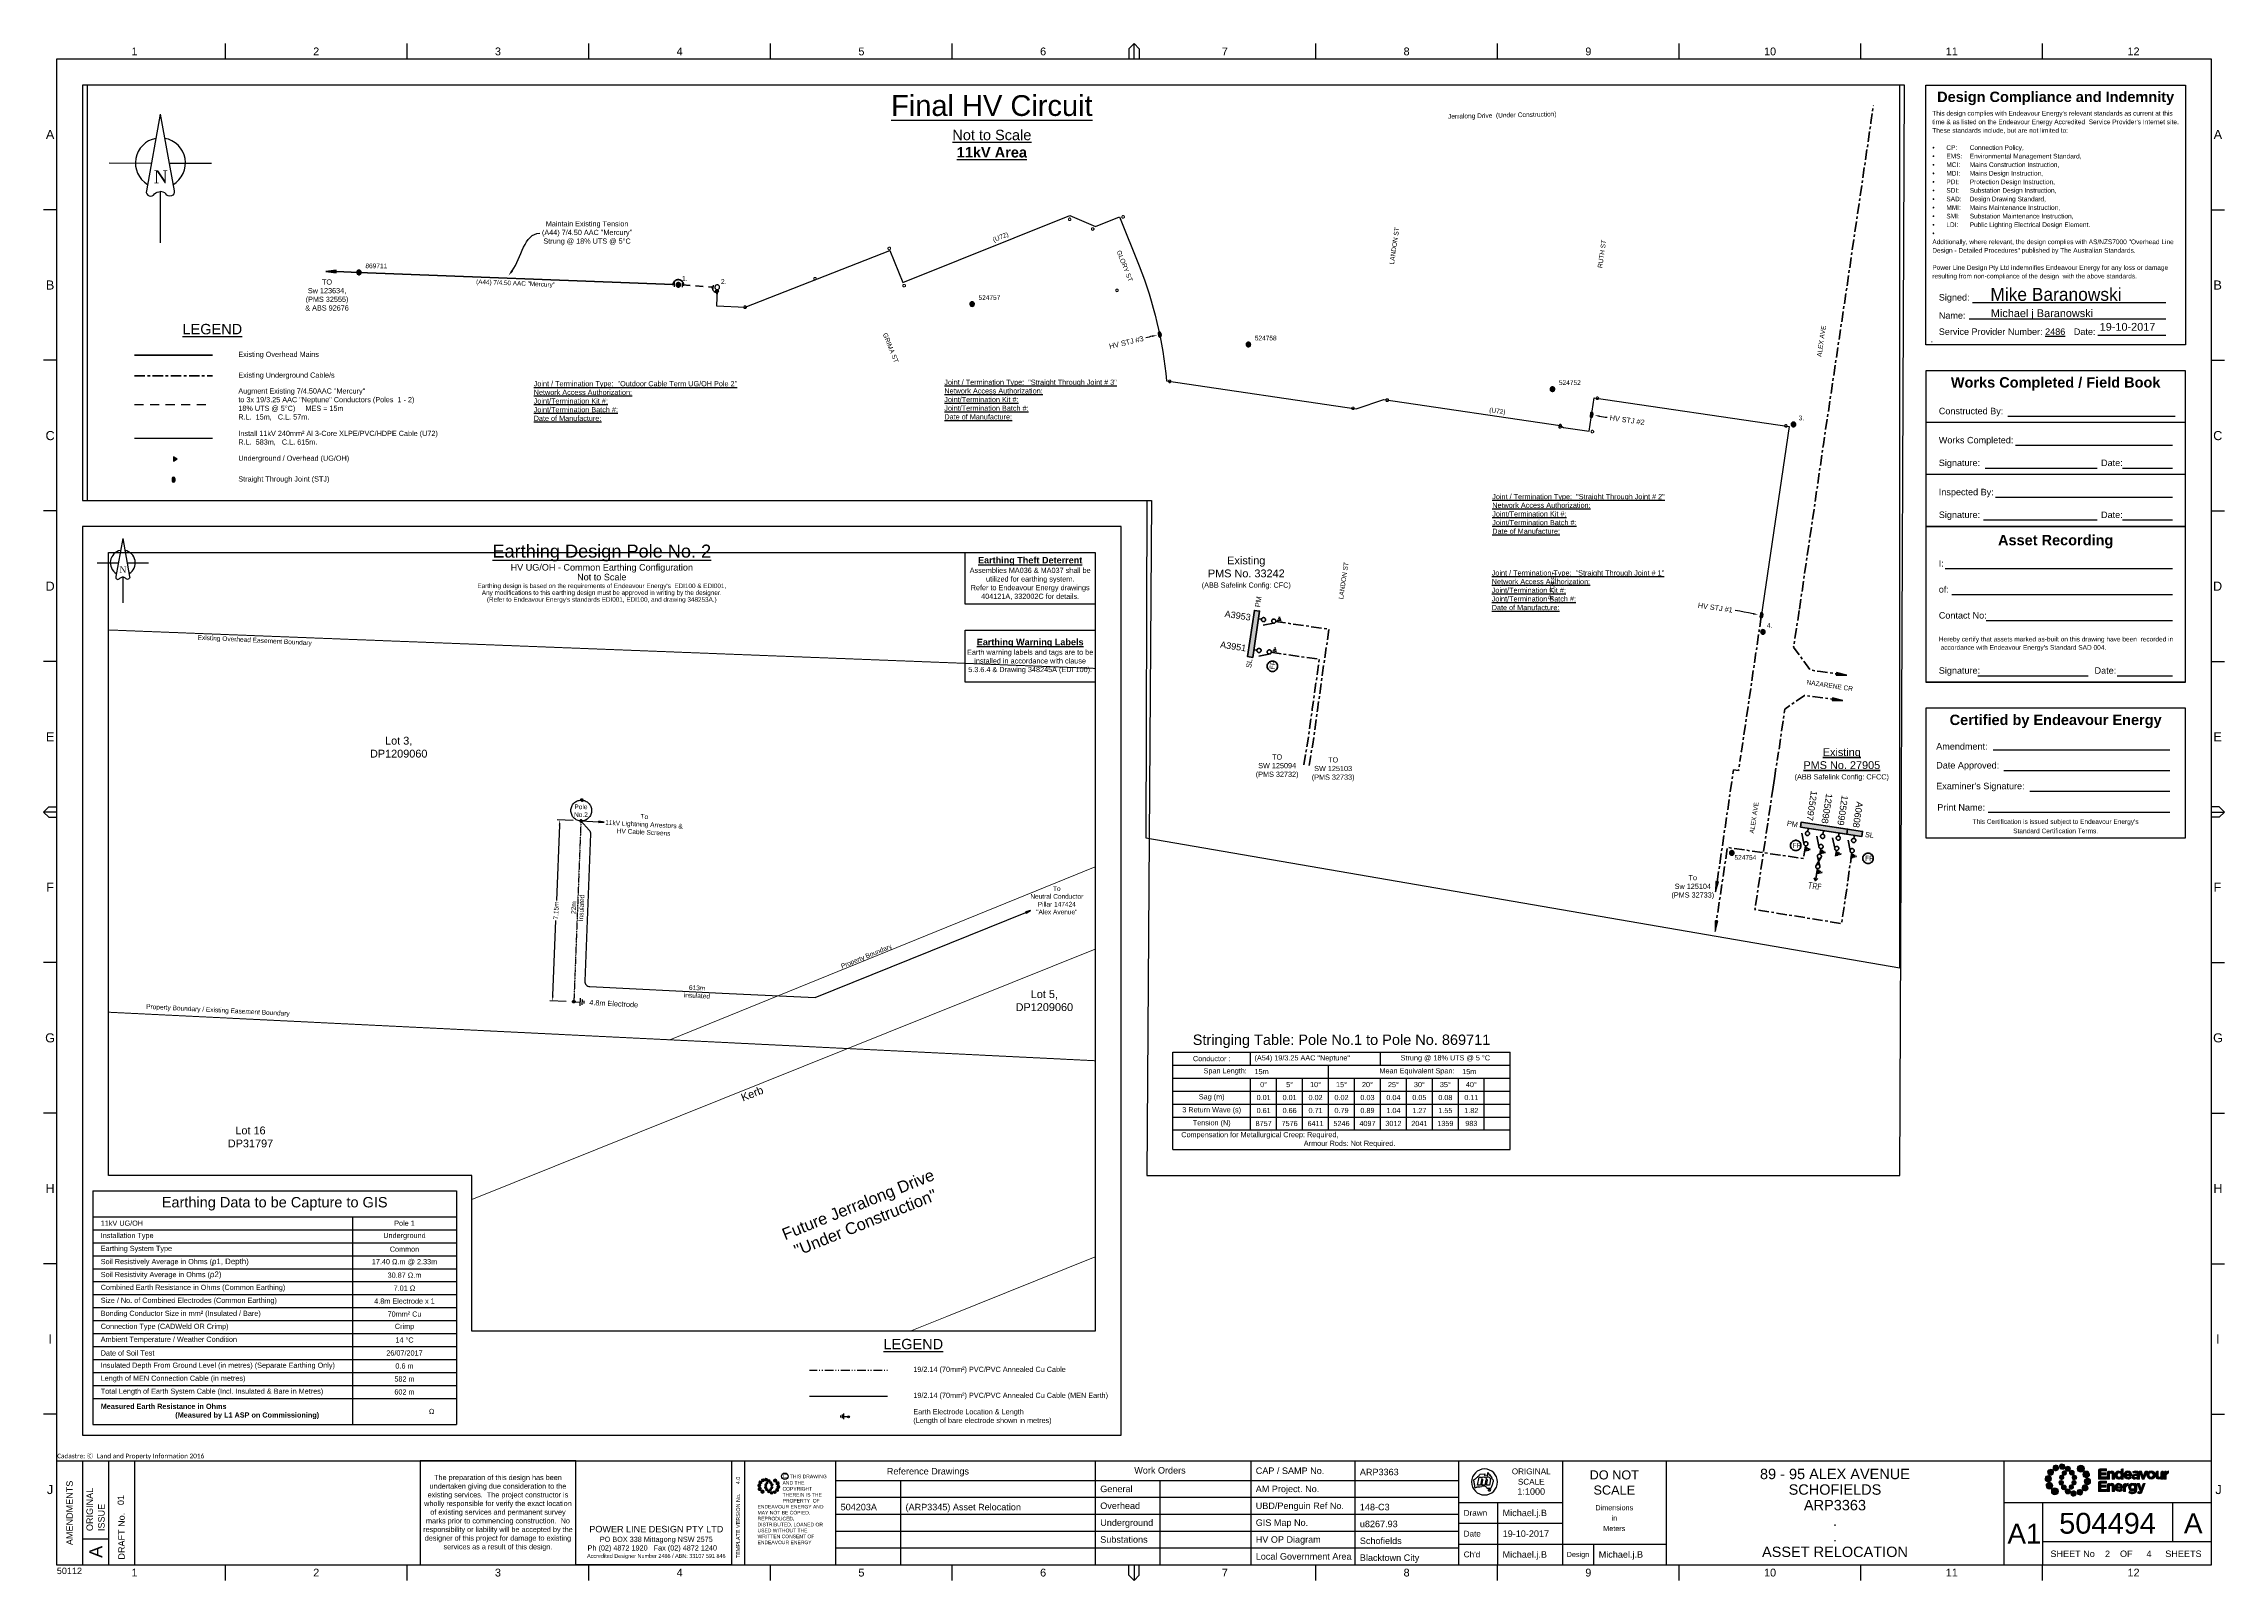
# Paper-space layout '2' of a CAD drawing. Header units: metres, sheet in millimetres. Extents: x -5 to 835, y -6 to 586.
# The model-space entities are those that its viewports show. They can reach past a viewport. Long polylines and large blocks are cut down to what shows.
import ezdxf
from ezdxf import colors
from ezdxf.entities.mleader import LeaderData, LeaderLine
from ezdxf.enums import TextEntityAlignment as Align
from ezdxf.math import Vec2, Vec3

# ---------------------------------------------------------------- set-up
doc = ezdxf.new("R2010")
doc.units = ezdxf.units.M
for name, pattern in [('Cable Exist OH', [1, 1, 0]), ('Cable Exist UG', [7, 4, -1, 1, -1]), ('Cable New OH', [6, 3.5, -2.5]), ('Dash', [5, 3, -2]), ('DASHED', [19.05, 12.7, -6.35]), ('HIDDEN2', [0.1875, 0.125, -0.0625]), ('PHANTOM', [6.15, 3, -0.75, 0.3, -0.75, 0.3, -0.75, 0.3])]:
    doc.linetypes.add(name, pattern=pattern)
doc.layers.get('0').update_dxf_attribs({"color": 6})
doc.layers.add('. Const Lines Circles _SP', color=251, linetype='Continuous', lineweight=0, plot=False)
doc.layers.add('_Kerb Line_SP', color=60, linetype='Continuous', lineweight=13, transparency=0.6)
doc.layers.add('_User Miscellaneous12', color=231, linetype='Continuous', lineweight=13, plot=False, transparency=0.5)
for name, color, linetype, lineweight in [('_User_EA_Final', 3, 'Continuous', 25), ('_User_HV_Exist', 1, 'Continuous', 35), ('_User_HV_Final', 1, 'Continuous', 25), ('Cadastre Land Parcels_SP_EXT', 118, 'Continuous', 15), ('Cadastre Other Property_SP_EXT', 138, 'DASHED', 15), ('Cadastre Road Names_SP_HV_LV_SL_EXT', 211, 'Continuous', 15), ('Notes', 7, 'Continuous', 25)]:
    doc.layers.add(name, color=color, linetype=linetype, lineweight=lineweight)
for name, color, linetype in [('Notes_HV_MISC', 11, 'Continuous'), ('OH_Details_SP_MISC', 7, 'Continuous'), ('SupportsOH_SP_TR_HV_LV_SL_EXT', 7, 'Continuous'), ('SupportsOH_SP_TR_HV_LV_SL_MOD', 3, 'Continuous'), ('SupportsOH_SP_TR_HV_LV_SL_NEW', 2, 'Continuous'), ('UG_Details_SP_MISC', 7, 'Continuous')]:
    doc.layers.add(name, color=color, linetype=linetype)
doc.layers.add('Viewports', color=6, linetype='Continuous', plot=False)
doc.styles.add('ARIAL', font='arial.ttf', dxfattribs={"height": 2})
doc.styles.add('iecARIAL', font='arial.ttf', dxfattribs={"height": 2})
doc.styles.add('iecISOCP', font='isocp.shx')
doc.styles.add('iecNAME', font='times.ttf')
doc.styles.add('ieISOCP', font='arial.ttf', dxfattribs={"height": 1.5})
doc.styles.add('IESYMBOL1', font='isocp.shx')
doc.styles.add('POLE_LABEL', font='arial.ttf', dxfattribs={"height": 2})
doc.styles.get("Standard").update_dxf_attribs({"font": 'arial.ttf'})
doc.styles.add('SWITCH_LABEL', font='arial.ttf', dxfattribs={"height": 2})
doc.linetypes.add('Cable E UG', pattern='A,5,-0.1,["E",Standard,S=1.5,R=0,X=0,Y=-0.75],-1.45', length=6.55)
doc.linetypes.add('Cable New UG', pattern='A,6,-0.05,["X",Standard,S=1.8,R=0,X=0,Y=-0.94],-1.8', length=7.85)
doc.linetypes.add('Cable x', pattern='A,5,-0.05,["X",Standard,S=1.5,R=0,X=0,Y=-0.75],-1.45', length=6.5)
doc.dimstyles.new('1.8mm_1_100', dxfattribs={"dimtxt": 0.18, "dimasz": 0.2, "dimexe": 0.1, "dimexo": 0.3, "dimgap": 0.05, "dimtad": 0, "dimdec": 3, "dimlfac": -1, "dimzin": 12, "dimdsep": 46, "dimtxsty": 'Standard', "dimcen": 1, "dimclrd": 256, "dimclre": 256, "dimclrt": 256, "dimazin": 3, "dimtfac": 1, "dimtdec": 3, "dimtmove": 0, "dimatfit": 3, "dimfxl": 1, "dimtolj": 1, "dimtzin": 0, "dimlwd": -1, "dimlwe": -1, "dimarcsym": 0})

# ---------------------------------------------------------------- blocks, each defined once
blk = doc.blocks.new('NorthPnt 11(NP11)')
for p, q in [((-19.7, 0.02), (-3.49, 0)), ((3.32, 0), (19.7, -0.02)), ((-0.08, -10.94), (-0.08, -30.8))]:
    blk.add_line(p, q)
for points in [[(-0.08, 18.81), (-5.43, -10.68, 0.877048), (-2.29, -11.9, -0.1543), (-0.08, -10.94, 0.090511)], [(-0.08, 18.81), (5.26, -10.68, -0.877048), (2.13, -11.9, 0.1543), (-0.08, -10.94, -0.090511)]]:
    blk.add_lwpolyline(points, format="xyb")
for start, end in [(100.5988, 238.86433), (300.09942, 80.43745)]:
    blk.add_arc((0, 0), 9.64, start, end)
at = {"style": 'iecNAME'}
blk.add_text('N', height=5.02, dxfattribs=at).set_placement((-2.62, -7.82))
blk = doc.blocks.new('*U45')
at = {"layer": 'Notes', "lineweight": -3}
for p, q in [((31.61, 102.5), (96, 102.5)), ((34.52, 91.25), (95, 91.25)), ((22.83, 82.5), (66, 82.5)), ((75.75, 82.5), (95, 82.5)), ((26.82, 71.25), (95, 71.25)), ((22.24, 62.5), (66, 62.5)), ((75.75, 62.5), (95, 62.5)), ((7.5, 43.75), (95, 43.75)), ((10, 33.75), (95, 33.75)), ((23.25, 23.75), (95, 23.75)), ((20, 2.5), (62.5, 2.5)), ((73.75, 2.5), (95, 2.5))]:
    blk.add_line(p, q, dxfattribs=at)
at = {"layer": 'Notes'}
for p, q in [((100, 100), (0, 100)), ((100, 80), (0, 80)), ((100, 60), (0, 60)), ((100, 0), (0, 0))]:
    blk.add_line(p, q, dxfattribs=at)
for points in [[(0, 60), (100, 60), (100, 120), (0, 120)], [(0, 0), (100, 0), (100, 60), (0, 60)]]:
    blk.add_lwpolyline(points, close=True, dxfattribs=at)
at = {"layer": 'Notes', "ltscale": 10}
for s, p in [('Works Completed:', (5, 91.25)), ('Signature:', (5, 82.5)), ('Date:', (67.5, 82.5)), ('Inspected By:', (5, 71.25)), ('Signature:', (5, 62.5)), ('Date:', (67.5, 62.5)), ('I:', (5, 43.75)), ('of:', (5, 33.75)), ('Contact No:', (5, 23.75)), ('Signature:', (5, 2.5)), ('Date:', (65, 2.5))]:
    blk.add_text(s, height=2.5, dxfattribs=at).set_placement(p, align=Align.BOTTOM_LEFT)
at = {"layer": 'Notes', "ltscale": 10, "char_height": 4, "attachment_point": 2}
for s, insert in [('{\\fArial|b1|i0|c0|p34;Works Completed / Field Book}', (50, 117.5)), ('{\\fArial|b1|i0|c0|p34;Asset Recording}', (50.01, 56.75))]:
    blk.add_mtext(s, dxfattribs=dict(at, insert=insert))
at = {"layer": 'Notes', "ltscale": 10, "insert": (5, 102.46), "char_height": 2.5, "width": 24.8465, "attachment_point": 7}
blk.add_mtext('Constructed By:', dxfattribs=at)
at = {"layer": 'Notes', "insert": (5, 17.5), "char_height": 2, "attachment_point": 1}
blk.add_mtext("{\\H0.9x;Hereby certify that assets marked as-built on this drawing have been  recorded in\\P accordance with Endeavour Energy's Standard SAD 004}.", dxfattribs=at)
blk = doc.blocks.new('*U46')
at = {"layer": 'Notes'}
for p, q in [((16.64, 10), (92.5, 10)), ((17.96, 16.25), (92.5, 16.25)), ((66.21, 3.75), (92.5, 3.75))]:
    blk.add_line(p, q, dxfattribs=at)
blk.add_lwpolyline([(0, 100), (100, 100), (100, 0), (0, 0)], close=True, dxfattribs=at)
at = {"layer": 'Notes', "ltscale": 10, "insert": (50, 97.5), "char_height": 4, "attachment_point": 2}
blk.add_mtext('{\\fArial|b1|i0|c0|p34;Design Compliance and Indemnity}', dxfattribs=at)
at = {"layer": 'Notes', "lineweight": -3, "insert": (2.5, 25), "char_height": 1.8, "width": 93.5, "attachment_point": 7, "line_spacing_factor": 1.1}
blk.add_mtext('This design complies with Endeavour Energy\'s relevant standards as current at this time & as listed on the Endeavour Energy Accredited  Service Provider\'s Internet site. These standards include, but are not limited to:\\P\\P\\pi-5.4,l5.4,t5.4,14.4;{\\fSymbol|b0|i0|c2|p18;·^I}CP:^IConnection Policy,\\P{\\fSymbol|b0|i0|c2|p18;·^I}EMS: ^IEnvironmental Management Standard,\\P{\\fSymbol|b0|i0|c2|p18;·^I}MCI:^IMains Construction Instruction,\\P{\\fSymbol|b0|i0|c2|p18;·^I}MDI:^IMains Design Instruction,\\P{\\fSymbol|b0|i0|c2|p18;·^I}PDI:^IProtection Design Instruction,\\P{\\fSymbol|b0|i0|c2|p18;·^I}SDI:^ISubstation Design Instruction,\\P{\\fSymbol|b0|i0|c2|p18;·^I}SAD:^IDesign Drawing Standard,\\P{\\fSymbol|b0|i0|c2|p18;·^I}MMI:^IMains Maintenance Instruction,\\P{\\fSymbol|b0|i0|c2|p18;·^I}SMI:^ISubstation Maintenance Instruction,\\P{\\fSymbol|b0|i0|c2|p18;·^I}LDI:^IPublic Lighting Electrical Design Element.\\P\\pt5.4;{\\fSymbol|b0|i0|c2|p18;·^I}\\P\\pi0,l0,tz;Additionally, where relevant, the design complies with AS/NZS7000 "Overhead Line Design - Detailed Procedures" published by The Australian Standards.\\P\\PPower Line Design Pty Ltd indemnifies Endeavour Energy for any loss or damage resulting from non-compliance of the design  with the above standards.', dxfattribs=at)
at = {"layer": 'Notes', "char_height": 2.5, "attachment_point": 7}
for s, insert in [('Signed:', (5, 16.25)), ('Name:', (5, 10)), ('Service Provider Number: {\\L2486}', (5, 3.75)), ('Date:', (57, 3.75))]:
    blk.add_mtext(s, dxfattribs=dict(at, insert=insert))
blk = doc.blocks.new('Certfied by Endeavour Energy')
at = {"layer": 'Notes', "lineweight": -3}
for p, q in [((26, 34), (94, 34)), ((30, 26), (94, 26)), ((40, 18), (94, 18)), ((24, 10), (94, 10))]:
    blk.add_line(p, q, dxfattribs=at)
at = {"layer": 'Notes'}
blk.add_lwpolyline([(0, 0), (100, 0), (100, 50), (0, 50)], close=True, dxfattribs=at)
at = {"layer": 'Notes', "ltscale": 10, "insert": (50, 47.5), "char_height": 4, "attachment_point": 2}
blk.add_mtext('{\\fArial|b1|i0|c0|p34;Certified by Endeavour Energy}', dxfattribs=at)
at = {"layer": 'Notes', "char_height": 2.5, "attachment_point": 7}
for s, insert, width in [('Amendment:', (4, 34), 19.80559345), ('Date Approved:', (4, 26), 32), ("Examiner's Signature:", (4, 18), 50), ('Print Name:', (4.403783, 10.5), 23.596217)]:
    blk.add_mtext(s, dxfattribs=dict(at, insert=insert, width=width))
at = {"layer": 'Notes', "lineweight": -3, "insert": (50, 4.5), "char_height": 1.8, "attachment_point": 5, "line_spacing_factor": 1.2}
blk.add_mtext("This Certification is issued subject to Endeavour Energy's \\PStandard Certification Terms.", dxfattribs=at)
blk = doc.blocks.new('EE_LOGO_SMALL')
at = {"layer": 'Notes'}
h = blk.add_hatch(color=256, dxfattribs=at)
edge = h.paths.add_edge_path()
edge.add_spline(control_points=[(-8.4, 2), (-9.2, 2), (-9.8, 1.4), (-9.8, 0.7), (-9.9, -0.1), (-9.3, -0.7), (-8.6, -0.8), (-7.8, -0.8), (-7.2, -0.2), (-7.1, 0.5), (-7.1, 1.3), (-7.7, 1.9), (-8.4, 2)], knot_values=[0, 0, 0, 0, 1, 1, 1, 2, 2, 2, 3, 3, 3, 4, 4, 4, 4], degree=3, periodic=0)
h = blk.add_hatch(color=256, dxfattribs=at)
edge = h.paths.add_edge_path()
edge.add_spline(control_points=[(-6.8, 4.5), (-7.4, 4.8), (-8.2, 4.6), (-8.6, 4), (-8.9, 3.4), (-8.7, 2.6), (-8.1, 2.2), (-7.5, 1.9), (-6.7, 2.1), (-6.3, 2.7), (-6, 3.3), (-6.2, 4.1), (-6.8, 4.5)], knot_values=[0, 0, 0, 0, 1, 1, 1, 2, 2, 2, 3, 3, 3, 4, 4, 4, 4], degree=3, periodic=0)
h = blk.add_hatch(color=256, dxfattribs=at)
edge = h.paths.add_edge_path()
edge.add_spline(control_points=[(-4.2, 5.9), (-4.6, 6.5), (-5.3, 6.6), (-5.9, 6.3), (-6.4, 5.9), (-6.6, 5.1), (-6.2, 4.6), (-5.9, 4), (-5.1, 3.8), (-4.6, 4.2), (-4, 4.6), (-3.8, 5.3), (-4.2, 5.9)], knot_values=[0, 0, 0, 0, 1, 1, 1, 2, 2, 2, 3, 3, 3, 4, 4, 4, 4], degree=3, periodic=0)
h = blk.add_hatch(color=256, dxfattribs=at)
edge = h.paths.add_edge_path()
edge.add_spline(control_points=[(-1.3, 5.9), (-1.4, 6.5), (-2, 7), (-2.6, 6.9), (-3.3, 6.9), (-3.7, 6.3), (-3.7, 5.6), (-3.6, 5), (-3, 4.5), (-2.4, 4.6), (-1.7, 4.7), (-1.3, 5.2), (-1.3, 5.9)], knot_values=[0, 0, 0, 0, 1, 1, 1, 2, 2, 2, 3, 3, 3, 4, 4, 4, 4], degree=3, periodic=0)
h = blk.add_hatch(color=256, dxfattribs=at)
edge = h.paths.add_edge_path()
edge.add_spline(control_points=[(-2.5, 2.1), (-3, 2.2), (-3.5, 1.9), (-3.6, 1.3), (-3.7, 0.8), (-3.4, 0.3), (-2.9, 0.2), (-2.4, 0.1), (-1.9, 0.4), (-1.8, 0.9), (-1.7, 1.5), (-2, 2), (-2.5, 2.1)], knot_values=[0, 0, 0, 0, 1, 1, 1, 2, 2, 2, 3, 3, 3, 4, 4, 4, 4], degree=3, periodic=0)
h = blk.add_hatch(color=256, dxfattribs=at)
edge = h.paths.add_edge_path()
edge.add_spline(control_points=[(1, 4.9), (1, 4.3), (0.5, 3.8), (-0.1, 3.8), (-0.7, 3.8), (-1.2, 4.3), (-1.2, 4.9), (-1.2, 5.5), (-0.7, 6), (-0.1, 6), (0.5, 6), (1, 5.5), (1, 4.9)], knot_values=[0, 0, 0, 0, 1, 1, 1, 2, 2, 2, 3, 3, 3, 4, 4, 4, 4], degree=3, periodic=0)
edge = h.paths.add_edge_path()
edge.add_spline(control_points=[(-1.4, 4), (-1.9, 4.1), (-2.4, 3.8), (-2.5, 3.3), (-2.6, 2.7), (-2.3, 2.2), (-1.8, 2.1), (-1.3, 2), (-0.7, 2.3), (-0.6, 2.9), (-0.5, 3.4), (-0.9, 3.9), (-1.4, 4)], knot_values=[0, 0, 0, 0, 1, 1, 1, 2, 2, 2, 3, 3, 3, 4, 4, 4, 4], degree=3, periodic=0)
h = blk.add_hatch(color=256, dxfattribs=at)
edge = h.paths.add_edge_path()
edge.add_spline(control_points=[(2.3, 2.4), (2.8, 2.8), (2.8, 3.4), (2.4, 3.9), (2, 4.3), (1.4, 4.3), (0.9, 3.9), (0.5, 3.6), (0.5, 2.9), (0.9, 2.5), (1.2, 2), (1.9, 2), (2.3, 2.4)], knot_values=[0, 0, 0, 0, 1, 1, 1, 2, 2, 2, 3, 3, 3, 4, 4, 4, 4], degree=3, periodic=0)
edge = h.paths.add_edge_path()
edge.add_spline(control_points=[(1, 4.9), (1, 4.3), (0.5, 3.8), (-0.1, 3.8), (-0.7, 3.8), (-1.2, 4.3), (-1.2, 4.9), (-1.2, 5.5), (-0.7, 6), (-0.1, 6), (0.5, 6), (1, 5.5), (1, 4.9)], knot_values=[0, 0, 0, 0, 1, 1, 1, 2, 2, 2, 3, 3, 3, 4, 4, 4, 4], degree=3, periodic=0)
h = blk.add_hatch(color=256, dxfattribs=at)
edge = h.paths.add_edge_path()
edge.add_spline(control_points=[(1, 4.9), (1, 4.3), (0.5, 3.8), (-0.1, 3.8), (-0.7, 3.8), (-1.2, 4.3), (-1.2, 4.9), (-1.2, 5.5), (-0.7, 6), (-0.1, 6), (0.5, 6), (1, 5.5), (1, 4.9)], knot_values=[0, 0, 0, 0, 1, 1, 1, 2, 2, 2, 3, 3, 3, 4, 4, 4, 4], degree=3, periodic=0)
edge = h.paths.add_edge_path(flags=16)
edge.add_spline(control_points=[(1, 4.9), (1, 4.3), (0.5, 3.8), (-0.1, 3.8), (-0.7, 3.8), (-1.2, 4.3), (-1.2, 4.9), (-1.2, 5.5), (-0.7, 6), (-0.1, 6), (0.5, 6), (1, 5.5), (1, 4.9)], knot_values=[0, 0, 0, 0, 1, 1, 1, 2, 2, 2, 3, 3, 3, 4, 4, 4, 4], degree=3, periodic=0)
h = blk.add_hatch(color=256, dxfattribs=at)
edge = h.paths.add_edge_path()
edge.add_spline(control_points=[(3, 0.2), (3.5, 0.3), (3.8, 0.9), (3.7, 1.4), (3.6, 1.9), (3, 2.3), (2.5, 2.1), (1.9, 2), (1.6, 1.4), (1.8, 0.9), (1.9, 0.4), (2.5, 0.1), (3, 0.2)], knot_values=[0, 0, 0, 0, 1, 1, 1, 2, 2, 2, 3, 3, 3, 4, 4, 4, 4], degree=3, periodic=0)
h = blk.add_hatch(color=256, dxfattribs=at)
edge = h.paths.add_edge_path()
edge.add_spline(control_points=[(7, 4.9), (7, 4), (6.3, 3.4), (5.5, 3.4), (4.6, 3.4), (4, 4), (4, 4.9), (4, 5.7), (4.6, 6.4), (5.5, 6.4), (6.3, 6.4), (7, 5.7), (7, 4.9)], knot_values=[0, 0, 0, 0, 1, 1, 1, 2, 2, 2, 3, 3, 3, 4, 4, 4, 4], degree=3, periodic=0)
h = blk.add_hatch(color=256, dxfattribs=at)
edge = h.paths.add_edge_path()
edge.add_spline(control_points=[(8.4, 1.1), (9.1, 1.5), (9.4, 2.3), (9.1, 3), (8.8, 3.7), (7.9, 4.1), (7.2, 3.8), (6.5, 3.4), (6.2, 2.6), (6.5, 1.9), (6.8, 1.2), (7.7, 0.8), (8.4, 1.1)], knot_values=[0, 0, 0, 0, 1, 1, 1, 2, 2, 2, 3, 3, 3, 4, 4, 4, 4], degree=3, periodic=0)
h = blk.add_hatch(color=256, dxfattribs=at)
edge = h.paths.add_edge_path()
edge.add_spline(control_points=[(8.3, -1.9), (9, -1.9), (9.7, -1.4), (9.7, -0.6), (9.7, 0.1), (9.2, 0.8), (8.4, 0.8), (7.7, 0.8), (7, 0.3), (7, -0.5), (6.9, -1.2), (7.5, -1.9), (8.3, -1.9)], knot_values=[0, 0, 0, 0, 1, 1, 1, 2, 2, 2, 3, 3, 3, 4, 4, 4, 4], degree=3, periodic=0)
h = blk.add_hatch(color=256, dxfattribs=at)
edge = h.paths.add_edge_path()
edge.add_spline(control_points=[(-8.5, -1.1), (-9.2, -1.4), (-9.6, -2.3), (-9.3, -3), (-8.9, -3.7), (-8.1, -4), (-7.4, -3.7), (-6.7, -3.4), (-6.3, -2.5), (-6.6, -1.8), (-7, -1.1), (-7.8, -0.8), (-8.5, -1.1)], knot_values=[0, 0, 0, 0, 1, 1, 1, 2, 2, 2, 3, 3, 3, 4, 4, 4, 4], degree=3, periodic=0)
h = blk.add_hatch(color=256, dxfattribs=at)
edge = h.paths.add_edge_path()
edge.add_spline(control_points=[(-7.1, -4.8), (-7.1, -4), (-6.5, -3.3), (-5.6, -3.3), (-4.8, -3.3), (-4.1, -4), (-4.1, -4.8), (-4.1, -5.7), (-4.8, -6.3), (-5.6, -6.3), (-6.5, -6.3), (-7.1, -5.7), (-7.1, -4.8)], knot_values=[0, 0, 0, 0, 1, 1, 1, 2, 2, 2, 3, 3, 3, 4, 4, 4, 4], degree=3, periodic=0)
h = blk.add_hatch(color=256, dxfattribs=at)
edge = h.paths.add_edge_path()
edge.add_spline(control_points=[(-3.1, -0.2), (-3.7, -0.3), (-4, -0.8), (-3.8, -1.4), (-3.7, -1.9), (-3.2, -2.2), (-2.6, -2.1), (-2.1, -1.9), (-1.8, -1.4), (-1.9, -0.9), (-2.1, -0.3), (-2.6, 0), (-3.1, -0.2)], knot_values=[0, 0, 0, 0, 1, 1, 1, 2, 2, 2, 3, 3, 3, 4, 4, 4, 4], degree=3, periodic=0)
h = blk.add_hatch(color=256, dxfattribs=at)
edge = h.paths.add_edge_path()
edge.add_spline(control_points=[(-2.5, -2.3), (-2.9, -2.7), (-3, -3.4), (-2.6, -3.8), (-2.2, -4.2), (-1.5, -4.3), (-1.1, -3.9), (-0.7, -3.5), (-0.6, -2.8), (-1, -2.4), (-1.4, -2), (-2, -1.9), (-2.5, -2.3)], knot_values=[0, 0, 0, 0, 1, 1, 1, 2, 2, 2, 3, 3, 3, 4, 4, 4, 4], degree=3, periodic=0)
h = blk.add_hatch(color=256, dxfattribs=at)
edge = h.paths.add_edge_path()
edge.add_spline(control_points=[(-1.2, -4.8), (-1.2, -4.2), (-0.7, -3.7), (-0.1, -3.7), (0.5, -3.7), (1, -4.2), (1, -4.8), (1, -5.4), (0.5, -5.9), (-0.1, -5.9), (-0.7, -5.9), (-1.2, -5.4), (-1.2, -4.8)], knot_values=[0, 0, 0, 0, 1, 1, 1, 2, 2, 2, 3, 3, 3, 4, 4, 4, 4], degree=3, periodic=0)
h = blk.add_hatch(color=256, dxfattribs=at)
edge = h.paths.add_edge_path()
edge.add_spline(control_points=[(1.2, -3.9), (1.7, -4.1), (2.2, -3.7), (2.3, -3.2), (2.5, -2.7), (2.1, -2.2), (1.6, -2.1), (1.1, -2), (0.6, -2.3), (0.5, -2.8), (0.4, -3.3), (0.7, -3.8), (1.2, -3.9)], knot_values=[0, 0, 0, 0, 1, 1, 1, 2, 2, 2, 3, 3, 3, 4, 4, 4, 4], degree=3, periodic=0)
h = blk.add_hatch(color=256, dxfattribs=at)
edge = h.paths.add_edge_path()
edge.add_spline(control_points=[(1.2, -5.8), (1.3, -6.5), (1.8, -6.9), (2.5, -6.9), (3.1, -6.8), (3.6, -6.2), (3.5, -5.6), (3.4, -5), (2.9, -4.5), (2.2, -4.6), (1.6, -4.6), (1.1, -5.2), (1.2, -5.8)], knot_values=[0, 0, 0, 0, 1, 1, 1, 2, 2, 2, 3, 3, 3, 4, 4, 4, 4], degree=3, periodic=0)
h = blk.add_hatch(color=256, dxfattribs=at)
edge = h.paths.add_edge_path()
edge.add_spline(control_points=[(2.4, -2), (2.9, -2.1), (3.4, -1.8), (3.5, -1.3), (3.6, -0.8), (3.3, -0.3), (2.8, -0.2), (2.2, -0.1), (1.7, -0.4), (1.6, -0.9), (1.5, -1.4), (1.8, -1.9), (2.4, -2)], knot_values=[0, 0, 0, 0, 1, 1, 1, 2, 2, 2, 3, 3, 3, 4, 4, 4, 4], degree=3, periodic=0)
h = blk.add_hatch(color=256, dxfattribs=at)
edge = h.paths.add_edge_path()
edge.add_spline(control_points=[(4, -5.8), (4.4, -6.4), (5.2, -6.6), (5.7, -6.2), (6.3, -5.8), (6.5, -5.1), (6.1, -4.5), (5.7, -4), (5, -3.8), (4.4, -4.2), (3.8, -4.5), (3.7, -5.3), (4, -5.8)], knot_values=[0, 0, 0, 0, 1, 1, 1, 2, 2, 2, 3, 3, 3, 4, 4, 4, 4], degree=3, periodic=0)
h = blk.add_hatch(color=256, dxfattribs=at)
edge = h.paths.add_edge_path()
edge.add_spline(control_points=[(6.7, -4.4), (7.3, -4.8), (8.1, -4.6), (8.4, -4), (8.8, -3.3), (8.6, -2.6), (8, -2.2), (7.3, -1.8), (6.6, -2.1), (6.2, -2.7), (5.8, -3.3), (6, -4.1), (6.7, -4.4)], knot_values=[0, 0, 0, 0, 1, 1, 1, 2, 2, 2, 3, 3, 3, 4, 4, 4, 4], degree=3, periodic=0)
at = {"layer": 'Notes', "lineweight": 0}
for points in [[(1.8, 2.1), (1.8, 2.1)], [(-2, -2.1), (-2, -2.1)]]:
    blk.add_lwpolyline(points, dxfattribs=at)
for points in [[(-8.4, 2), (-9.2, 2), (-9.8, 1.4), (-9.8, 0.7), (-9.9, -0.1), (-9.3, -0.7), (-8.6, -0.8), (-7.8, -0.8), (-7.2, -0.2), (-7.1, 0.5), (-7.1, 1.3), (-7.7, 1.9), (-8.4, 2)], [(-6.8, 4.5), (-7.4, 4.8), (-8.2, 4.6), (-8.6, 4), (-8.9, 3.4), (-8.7, 2.6), (-8.1, 2.2), (-7.5, 1.9), (-6.7, 2.1), (-6.3, 2.7), (-6, 3.3), (-6.2, 4.1), (-6.8, 4.5)], [(-4.2, 5.9), (-4.6, 6.5), (-5.3, 6.6), (-5.9, 6.3), (-6.4, 5.9), (-6.6, 5.1), (-6.2, 4.6), (-5.9, 4), (-5.1, 3.8), (-4.6, 4.2), (-4, 4.6), (-3.8, 5.3), (-4.2, 5.9)], [(-1.3, 5.9), (-1.4, 6.5), (-2, 7), (-2.6, 6.9), (-3.3, 6.9), (-3.7, 6.3), (-3.7, 5.6), (-3.6, 5), (-3, 4.5), (-2.4, 4.6), (-1.7, 4.7), (-1.3, 5.2), (-1.3, 5.9)], [(-2.5, 2.1), (-3, 2.2), (-3.5, 1.9), (-3.6, 1.3), (-3.7, 0.8), (-3.4, 0.3), (-2.9, 0.2), (-2.4, 0.1), (-1.9, 0.4), (-1.8, 0.9), (-1.7, 1.5), (-2, 2), (-2.5, 2.1)], [(-1.4, 4), (-1.9, 4.1), (-2.4, 3.8), (-2.5, 3.3), (-2.6, 2.7), (-2.3, 2.2), (-1.8, 2.1), (-1.3, 2), (-0.7, 2.3), (-0.6, 2.9), (-0.5, 3.4), (-0.9, 3.9), (-1.4, 4)], [(1, 4.9), (1, 4.3), (0.5, 3.8), (-0.1, 3.8), (-0.7, 3.8), (-1.2, 4.3), (-1.2, 4.9), (-1.2, 5.5), (-0.7, 6), (-0.1, 6), (0.5, 6), (1, 5.5), (1, 4.9)], [(1, 4.9), (1, 4.3), (0.5, 3.8), (-0.1, 3.8), (-0.7, 3.8), (-1.2, 4.3), (-1.2, 4.9), (-1.2, 5.5), (-0.7, 6), (-0.1, 6), (0.5, 6), (1, 5.5), (1, 4.9)], [(2.3, 2.4), (2.8, 2.8), (2.8, 3.4), (2.4, 3.9), (2, 4.3), (1.4, 4.3), (0.9, 3.9), (0.5, 3.6), (0.5, 2.9), (0.9, 2.5), (1.2, 2), (1.9, 2), (2.3, 2.4)], [(3, 0.2), (3.5, 0.3), (3.8, 0.9), (3.7, 1.4), (3.6, 1.9), (3, 2.3), (2.5, 2.1), (1.9, 2), (1.6, 1.4), (1.8, 0.9), (1.9, 0.4), (2.5, 0.1), (3, 0.2)], [(7, 4.9), (7, 4), (6.3, 3.4), (5.5, 3.4), (4.6, 3.4), (4, 4), (4, 4.9), (4, 5.7), (4.6, 6.4), (5.5, 6.4), (6.3, 6.4), (7, 5.7), (7, 4.9)], [(8.4, 1.1), (9.1, 1.5), (9.4, 2.3), (9.1, 3), (8.8, 3.7), (7.9, 4.1), (7.2, 3.8), (6.5, 3.4), (6.2, 2.6), (6.5, 1.9), (6.8, 1.2), (7.7, 0.8), (8.4, 1.1)], [(8.3, -1.9), (9, -1.9), (9.7, -1.4), (9.7, -0.6), (9.7, 0.1), (9.2, 0.8), (8.4, 0.8), (7.7, 0.8), (7, 0.3), (7, -0.5), (6.9, -1.2), (7.5, -1.9), (8.3, -1.9)], [(-8.5, -1.1), (-9.2, -1.4), (-9.6, -2.3), (-9.3, -3), (-8.9, -3.7), (-8.1, -4), (-7.4, -3.7), (-6.7, -3.4), (-6.3, -2.5), (-6.6, -1.8), (-7, -1.1), (-7.8, -0.8), (-8.5, -1.1)], [(-7.1, -4.8), (-7.1, -4), (-6.5, -3.3), (-5.6, -3.3), (-4.8, -3.3), (-4.1, -4), (-4.1, -4.8), (-4.1, -5.7), (-4.8, -6.3), (-5.6, -6.3), (-6.5, -6.3), (-7.1, -5.7), (-7.1, -4.8)], [(-3.1, -0.2), (-3.7, -0.3), (-4, -0.8), (-3.8, -1.4), (-3.7, -1.9), (-3.2, -2.2), (-2.6, -2.1), (-2.1, -1.9), (-1.8, -1.4), (-1.9, -0.9), (-2.1, -0.3), (-2.6, 0), (-3.1, -0.2)], [(-2.5, -2.3), (-2.9, -2.7), (-3, -3.4), (-2.6, -3.8), (-2.2, -4.2), (-1.5, -4.3), (-1.1, -3.9), (-0.7, -3.5), (-0.6, -2.8), (-1, -2.4), (-1.4, -2), (-2, -1.9), (-2.5, -2.3)], [(-1.2, -4.8), (-1.2, -4.2), (-0.7, -3.7), (-0.1, -3.7), (0.5, -3.7), (1, -4.2), (1, -4.8), (1, -5.4), (0.5, -5.9), (-0.1, -5.9), (-0.7, -5.9), (-1.2, -5.4), (-1.2, -4.8)], [(1.2, -3.9), (1.7, -4.1), (2.2, -3.7), (2.3, -3.2), (2.5, -2.7), (2.1, -2.2), (1.6, -2.1), (1.1, -2), (0.6, -2.3), (0.5, -2.8), (0.4, -3.3), (0.7, -3.8), (1.2, -3.9)], [(1.2, -5.8), (1.3, -6.5), (1.8, -6.9), (2.5, -6.9), (3.1, -6.8), (3.6, -6.2), (3.5, -5.6), (3.4, -5), (2.9, -4.5), (2.2, -4.6), (1.6, -4.6), (1.1, -5.2), (1.2, -5.8)], [(2.4, -2), (2.9, -2.1), (3.4, -1.8), (3.5, -1.3), (3.6, -0.8), (3.3, -0.3), (2.8, -0.2), (2.2, -0.1), (1.7, -0.4), (1.6, -0.9), (1.5, -1.4), (1.8, -1.9), (2.4, -2)], [(4, -5.8), (4.4, -6.4), (5.2, -6.6), (5.7, -6.2), (6.3, -5.8), (6.5, -5.1), (6.1, -4.5), (5.7, -4), (5, -3.8), (4.4, -4.2), (3.8, -4.5), (3.7, -5.3), (4, -5.8)], [(6.7, -4.4), (7.3, -4.8), (8.1, -4.6), (8.4, -4), (8.8, -3.3), (8.6, -2.6), (8, -2.2), (7.3, -1.8), (6.6, -2.1), (6.2, -2.7), (5.8, -3.3), (6, -4.1), (6.7, -4.4)]]:
    blk.add_open_spline(points, degree=3, knots=[0, 0, 0, 0, 1, 1, 1, 2, 2, 2, 3, 3, 3, 4, 4, 4, 4], dxfattribs=at)
blk = doc.blocks.new('EE_COPYRIGHT_A1')
at = {"layer": 'Notes'}
blk.add_circle((9.53, -0.82), 1.15, dxfattribs=at)
at = {"xscale": 0.4, "yscale": 0.4, "zscale": 0.4}
blk.add_blockref('EE_LOGO_SMALL', (3.96, -4.29), dxfattribs=at)
at = {"layer": 'Notes', "insert": (0, 0), "char_height": 1.25, "width": 24.1208, "attachment_point": 1, "style": 'ARIAL'}
blk.add_mtext('\\pt8.75;               ^I{\\H1.2x;C } THIS DRAWING\\P\\pi-8.75,l8.75,t8.75,20;       ^IAND THE ^I\\P\\pi0,t8.75;COPYRIGHT\\P\\pi-8.75,t1.25,8.75;^I^ITHEREIN IS THE PROPERTY  OF \\P\\pi0,l0,t1.25;ENDEAVOUR ENERGY AND MAY NOT BE COPIED, REPRODUCED, DISTRIBUTED, LOANED OR USED WITHOUT THE WRITTEN CONSENT OF ENDEAVOUR ENERGY', dxfattribs=at)
blk = doc.blocks.new('EE_LOGO')
h = blk.add_hatch(color=256)
edge = h.paths.add_edge_path()
edge.add_spline(control_points=[(-25.34, 1.94), (-26.08, 1.98), (-26.72, 1.41), (-26.77, 0.66), (-26.81, -0.09), (-26.24, -0.72), (-25.49, -0.77), (-24.74, -0.81), (-24.1, -0.24), (-24.06, 0.51), (-24.02, 1.25), (-24.59, 1.89), (-25.34, 1.94)], knot_values=[0, 0, 0, 0, 1, 1, 1, 2, 2, 2, 3, 3, 3, 4, 4, 4, 4], degree=3, periodic=0)
h = blk.add_hatch(color=256)
edge = h.paths.add_edge_path()
edge.add_spline(control_points=[(-23.73, 4.46), (-24.34, 4.81), (-25.13, 4.61), (-25.49, 3.99), (-25.85, 3.38), (-25.64, 2.59), (-25.03, 2.23), (-24.41, 1.87), (-23.63, 2.08), (-23.27, 2.69), (-22.91, 3.31), (-23.12, 4.1), (-23.73, 4.46)], knot_values=[0, 0, 0, 0, 1, 1, 1, 2, 2, 2, 3, 3, 3, 4, 4, 4, 4], degree=3, periodic=0)
h = blk.add_hatch(color=256)
edge = h.paths.add_edge_path()
edge.add_spline(control_points=[(-21.12, 5.87), (-21.48, 6.44), (-22.24, 6.61), (-22.81, 6.24), (-23.37, 5.88), (-23.54, 5.12), (-23.17, 4.55), (-22.81, 3.98), (-22.05, 3.82), (-21.48, 4.19), (-20.92, 4.55), (-20.75, 5.31), (-21.12, 5.87)], knot_values=[0, 0, 0, 0, 1, 1, 1, 2, 2, 2, 3, 3, 3, 4, 4, 4, 4], degree=3, periodic=0)
h = blk.add_hatch(color=256)
edge = h.paths.add_edge_path()
edge.add_spline(control_points=[(-19.43, 2.06), (-19.94, 2.17), (-20.44, 1.84), (-20.55, 1.33), (-20.66, 0.82), (-20.34, 0.32), (-19.83, 0.21), (-19.32, 0.1), (-18.81, 0.42), (-18.71, 0.93), (-18.59, 1.44), (-18.92, 1.95), (-19.43, 2.06)], knot_values=[0, 0, 0, 0, 1, 1, 1, 2, 2, 2, 3, 3, 3, 4, 4, 4, 4], degree=3, periodic=0)
h = blk.add_hatch(color=256)
edge = h.paths.add_edge_path()
edge.add_spline(control_points=[(-18.27, 5.87), (-18.34, 6.5), (-18.91, 6.97), (-19.54, 6.9), (-20.18, 6.84), (-20.65, 6.27), (-20.58, 5.63), (-20.52, 4.99), (-19.95, 4.53), (-19.31, 4.59), (-18.67, 4.66), (-18.21, 5.23), (-18.27, 5.87)], knot_values=[0, 0, 0, 0, 1, 1, 1, 2, 2, 2, 3, 3, 3, 4, 4, 4, 4], degree=3, periodic=0)
h = blk.add_hatch(color=256)
edge = h.paths.add_edge_path()
edge.add_spline(control_points=[(-15.91, 4.86), (-15.91, 4.26), (-16.4, 3.77), (-17, 3.77), (-17.6, 3.77), (-18.08, 4.26), (-18.08, 4.86), (-18.08, 5.46), (-17.6, 5.95), (-17, 5.95), (-16.4, 5.95), (-15.91, 5.46), (-15.91, 4.86)], knot_values=[0, 0, 0, 0, 1, 1, 1, 2, 2, 2, 3, 3, 3, 4, 4, 4, 4], degree=3, periodic=0)
edge = h.paths.add_edge_path()
edge.add_spline(control_points=[(-18.29, 3.97), (-18.8, 4.08), (-19.3, 3.76), (-19.41, 3.25), (-19.52, 2.74), (-19.2, 2.23), (-18.69, 2.12), (-18.18, 2.01), (-17.67, 2.33), (-17.56, 2.84), (-17.45, 3.35), (-17.78, 3.86), (-18.29, 3.97)], knot_values=[0, 0, 0, 0, 1, 1, 1, 2, 2, 2, 3, 3, 3, 4, 4, 4, 4], degree=3, periodic=0)
h = blk.add_hatch(color=256)
edge = h.paths.add_edge_path()
edge.add_spline(control_points=[(-14.59, 2.36), (-14.16, 2.75), (-14.12, 3.41), (-14.51, 3.84), (-14.89, 4.27), (-15.55, 4.31), (-15.99, 3.93), (-16.42, 3.54), (-16.46, 2.88), (-16.07, 2.45), (-15.69, 2.01), (-15.02, 1.98), (-14.59, 2.36)], knot_values=[0, 0, 0, 0, 1, 1, 1, 2, 2, 2, 3, 3, 3, 4, 4, 4, 4], degree=3, periodic=0)
edge = h.paths.add_edge_path()
edge.add_spline(control_points=[(-15.91, 4.86), (-15.91, 4.26), (-16.4, 3.77), (-17, 3.77), (-17.6, 3.77), (-18.08, 4.26), (-18.08, 4.86), (-18.08, 5.46), (-17.6, 5.95), (-17, 5.95), (-16.4, 5.95), (-15.91, 5.46), (-15.91, 4.86)], knot_values=[0, 0, 0, 0, 1, 1, 1, 2, 2, 2, 3, 3, 3, 4, 4, 4, 4], degree=3, periodic=0)
h = blk.add_hatch(color=256)
edge = h.paths.add_edge_path()
edge.add_spline(control_points=[(-15.91, 4.86), (-15.91, 4.26), (-16.4, 3.77), (-17, 3.77), (-17.6, 3.77), (-18.08, 4.26), (-18.08, 4.86), (-18.08, 5.46), (-17.6, 5.95), (-17, 5.95), (-16.4, 5.95), (-15.91, 5.46), (-15.91, 4.86)], knot_values=[0, 0, 0, 0, 1, 1, 1, 2, 2, 2, 3, 3, 3, 4, 4, 4, 4], degree=3, periodic=0)
edge = h.paths.add_edge_path(flags=16)
edge.add_spline(control_points=[(-15.91, 4.86), (-15.91, 4.26), (-16.4, 3.77), (-17, 3.77), (-17.6, 3.77), (-18.08, 4.26), (-18.08, 4.86), (-18.08, 5.46), (-17.6, 5.95), (-17, 5.95), (-16.4, 5.95), (-15.91, 5.46), (-15.91, 4.86)], knot_values=[0, 0, 0, 0, 1, 1, 1, 2, 2, 2, 3, 3, 3, 4, 4, 4, 4], degree=3, periodic=0)
h = blk.add_hatch(color=256)
edge = h.paths.add_edge_path()
edge.add_spline(control_points=[(-13.94, 0.18), (-13.41, 0.32), (-13.09, 0.87), (-13.23, 1.4), (-13.37, 1.93), (-13.92, 2.25), (-14.45, 2.11), (-14.98, 1.97), (-15.3, 1.42), (-15.16, 0.89), (-15.02, 0.36), (-14.47, 0.04), (-13.94, 0.18)], knot_values=[0, 0, 0, 0, 1, 1, 1, 2, 2, 2, 3, 3, 3, 4, 4, 4, 4], degree=3, periodic=0)
h = blk.add_hatch(color=256)
edge = h.paths.add_edge_path()
edge.add_spline(control_points=[(-9.93, 4.86), (-9.93, 4.03), (-10.61, 3.35), (-11.44, 3.35), (-12.28, 3.35), (-12.95, 4.03), (-12.95, 4.86), (-12.95, 5.69), (-12.28, 6.37), (-11.44, 6.37), (-10.61, 6.37), (-9.93, 5.69), (-9.93, 4.86)], knot_values=[0, 0, 0, 0, 1, 1, 1, 2, 2, 2, 3, 3, 3, 4, 4, 4, 4], degree=3, periodic=0)
h = blk.add_hatch(color=256)
edge = h.paths.add_edge_path()
edge.add_spline(control_points=[(-8.55, 1.13), (-7.83, 1.45), (-7.5, 2.29), (-7.82, 3.01), (-8.14, 3.73), (-8.98, 4.06), (-9.7, 3.74), (-10.42, 3.42), (-10.75, 2.58), (-10.43, 1.86), (-10.11, 1.14), (-9.27, 0.81), (-8.55, 1.13)], knot_values=[0, 0, 0, 0, 1, 1, 1, 2, 2, 2, 3, 3, 3, 4, 4, 4, 4], degree=3, periodic=0)
h = blk.add_hatch(color=256)
edge = h.paths.add_edge_path()
edge.add_spline(control_points=[(-8.66, -1.92), (-7.91, -1.96), (-7.27, -1.39), (-7.23, -0.64), (-7.19, 0.1), (-7.76, 0.74), (-8.51, 0.78), (-9.25, 0.83), (-9.89, 0.26), (-9.94, -0.49), (-9.98, -1.24), (-9.41, -1.88), (-8.66, -1.92)], knot_values=[0, 0, 0, 0, 1, 1, 1, 2, 2, 2, 3, 3, 3, 4, 4, 4, 4], degree=3, periodic=0)
h = blk.add_hatch(color=256)
edge = h.paths.add_edge_path()
edge.add_spline(control_points=[(-3.85, 0.44), (-3.85, 0.44), (-3.85, 4.25), (-3.85, 4.3), (-3.85, 4.35), (-3.85, 4.86), (-3.29, 4.86), (-2.74, 4.86), (-0.49, 4.86), (-0.49, 4.86), (-0.49, 4.86), (-0.49, 4), (-0.49, 4), (-0.49, 4), (-2.89, 4), (-2.89, 4), (-2.89, 4), (-2.89, 3.1), (-2.89, 3.1), (-2.89, 3.1), (-0.8, 3.1), (-0.8, 3.1), (-0.8, 3.1), (-0.8, 2.23), (-0.8, 2.23), (-0.8, 2.23), (-2.89, 2.23), (-2.89, 2.23), (-2.89, 2.23), (-2.89, 1.31), (-2.89, 1.31), (-2.89, 1.31), (-0.49, 1.31), (-0.49, 1.31), (-0.49, 1.31), (-0.49, 0.44), (-0.49, 0.44), (-0.49, 0.44), (-3.85, 0.44), (-3.85, 0.44)], knot_values=[0, 0, 0, 0, 1, 1, 1, 2, 2, 2, 3, 3, 3, 4, 4, 4, 5, 5, 5, 6, 6, 6, 7, 7, 7, 8, 8, 8, 9, 9, 9, 10, 10, 10, 11, 11, 11, 12, 12, 12, 13, 13, 13, 13], degree=3, periodic=0)
h = blk.add_hatch(color=256)
edge = h.paths.add_edge_path()
edge.add_spline(control_points=[(1.94, 0.44), (1.94, 0.44), (1.94, 2.33), (1.94, 2.33), (1.94, 2.78), (1.73, 3.02), (1.36, 3.02), (1, 3.02), (0.76, 2.78), (0.76, 2.33), (0.76, 2.33), (0.76, 0.44), (0.76, 0.44), (0.76, 0.44), (-0.2, 0.44), (-0.2, 0.44), (-0.2, 0.44), (-0.2, 3.21), (-0.2, 3.27), (-0.2, 3.33), (-0.2, 3.82), (0.36, 3.82), (0.76, 3.82), (0.76, 3.82), (0.76, 3.82), (0.76, 3.82), (0.76, 3.35), (0.76, 3.35), (0.98, 3.63), (1.27, 3.89), (1.75, 3.89), (2.48, 3.89), (2.9, 3.41), (2.9, 2.63), (2.9, 2.63), (2.9, 0.44), (2.9, 0.44), (2.9, 0.44), (1.94, 0.44), (1.94, 0.44)], knot_values=[0, 0, 0, 0, 1, 1, 1, 2, 2, 2, 3, 3, 3, 4, 4, 4, 5, 5, 5, 6, 6, 6, 7, 7, 7, 8, 8, 8, 9, 9, 9, 10, 10, 10, 11, 11, 11, 12, 12, 12, 13, 13, 13, 13], degree=3, periodic=0)
h = blk.add_hatch(color=256)
edge = h.paths.add_edge_path(flags=16)
edge.add_spline(control_points=[(5.8, 2.13), (5.8, 2.69), (5.43, 3.07), (4.98, 3.07), (4.53, 3.07), (4.15, 2.7), (4.15, 2.13), (4.15, 2.13), (4.15, 2.12), (4.15, 2.12), (4.15, 1.56), (4.53, 1.19), (4.98, 1.19), (5.43, 1.19), (5.8, 1.56), (5.8, 2.12), (5.8, 2.12), (5.8, 2.13), (5.8, 2.13)], knot_values=[0, 0, 0, 0, 1, 1, 1, 2, 2, 2, 3, 3, 3, 4, 4, 4, 5, 5, 5, 6, 6, 6, 6], degree=3, periodic=0)
edge = h.paths.add_edge_path()
edge.add_spline(control_points=[(5.79, 0.44), (5.79, 0.44), (5.79, 0.92), (5.79, 0.92), (5.55, 0.6), (5.23, 0.37), (4.73, 0.37), (3.94, 0.37), (3.19, 0.99), (3.19, 2.12), (3.19, 2.12), (3.19, 2.13), (3.19, 2.13), (3.19, 3.26), (3.93, 3.88), (4.73, 3.88), (5.24, 3.88), (5.56, 3.65), (5.79, 3.38), (5.79, 3.38), (5.79, 4.27), (5.79, 4.3), (5.79, 4.34), (5.79, 4.86), (6.34, 4.86), (6.73, 4.86), (6.75, 4.86), (6.75, 4.86), (6.75, 4.86), (6.75, 0.44), (6.75, 0.44), (6.75, 0.44), (5.79, 0.44), (5.79, 0.44)], knot_values=[0, 0, 0, 0, 1, 1, 1, 2, 2, 2, 3, 3, 3, 4, 4, 4, 5, 5, 5, 6, 6, 6, 7, 7, 7, 8, 8, 8, 9, 9, 9, 10, 10, 10, 11, 11, 11, 11], degree=3, periodic=0)
h = blk.add_hatch(color=256)
edge = h.paths.add_edge_path()
edge.add_spline(control_points=[(8.69, 3.89), (7.7, 3.89), (7.01, 3.09), (7.01, 2.13), (7.01, 2.13), (7.01, 2.12), (7.01, 2.12), (7.01, 1.08), (7.77, 0.37), (8.78, 0.37), (9.39, 0.37), (9.85, 0.61), (10.16, 1), (10.16, 1), (9.62, 1.48), (9.62, 1.48), (9.35, 1.24), (9.12, 1.14), (8.79, 1.14), (8.33, 1.13), (8, 1.49), (7.95, 1.86), (7.91, 2.18), (7.93, 2.29), (7.95, 2.43), (8.02, 2.85), (8.29, 3.12), (8.69, 3.12), (9.09, 3.12), (9.34, 2.83), (9.4, 2.4), (9.4, 2.4), (8.14, 2.4), (8.14, 2.4), (8.14, 2.4), (8.12, 1.8), (8.64, 1.8), (9.17, 1.8), (10.32, 1.8), (10.32, 1.8), (10.33, 1.89), (10.34, 1.95), (10.34, 2.04), (10.34, 2.04), (10.34, 2.05), (10.34, 2.05), (10.34, 3.01), (9.82, 3.89), (8.69, 3.89)], knot_values=[0, 0, 0, 0, 1, 1, 1, 2, 2, 2, 3, 3, 3, 4, 4, 4, 5, 5, 5, 6, 6, 6, 7, 7, 7, 8, 8, 8, 9, 9, 9, 10, 10, 10, 11, 11, 11, 12, 12, 12, 13, 13, 13, 14, 14, 14, 15, 15, 15, 16, 16, 16, 16], degree=3, periodic=0)
h = blk.add_hatch(color=256)
edge = h.paths.add_edge_path(flags=16)
edge.add_spline(control_points=[(12.69, 1.8), (12.53, 1.88), (12.31, 1.93), (12.08, 1.93), (11.67, 1.93), (11.42, 1.77), (11.42, 1.46), (11.42, 1.46), (11.42, 1.45), (11.42, 1.45), (11.42, 1.19), (11.63, 1.04), (11.94, 1.04), (12.39, 1.04), (12.69, 1.29), (12.69, 1.63), (12.69, 1.63), (12.69, 1.8), (12.69, 1.8)], knot_values=[0, 0, 0, 0, 1, 1, 1, 2, 2, 2, 3, 3, 3, 4, 4, 4, 5, 5, 5, 6, 6, 6, 6], degree=3, periodic=0)
edge = h.paths.add_edge_path()
edge.add_spline(control_points=[(12.67, 0.44), (12.67, 0.44), (12.67, 0.81), (12.67, 0.81), (12.44, 0.55), (12.12, 0.38), (11.65, 0.38), (11.01, 0.38), (10.49, 0.74), (10.49, 1.41), (10.49, 1.41), (10.49, 1.42), (10.49, 1.42), (10.49, 2.16), (11.05, 2.5), (11.85, 2.5), (12.19, 2.5), (12.44, 2.45), (12.68, 2.37), (12.68, 2.37), (12.68, 2.42), (12.68, 2.42), (12.68, 2.82), (12.43, 3.07), (11.95, 3.07), (11.59, 3.07), (11.33, 3), (11.02, 2.89), (11.02, 2.89), (10.78, 3.62), (10.78, 3.62), (11.15, 3.78), (11.52, 3.89), (12.09, 3.89), (13.14, 3.89), (13.6, 3.35), (13.6, 2.43), (13.6, 2.43), (13.6, 0.44), (13.6, 0.44), (13.6, 0.44), (12.67, 0.44), (12.67, 0.44)], knot_values=[0, 0, 0, 0, 1, 1, 1, 2, 2, 2, 3, 3, 3, 4, 4, 4, 5, 5, 5, 6, 6, 6, 7, 7, 7, 8, 8, 8, 9, 9, 9, 10, 10, 10, 11, 11, 11, 12, 12, 12, 13, 13, 13, 14, 14, 14, 14], degree=3, periodic=0)
h = blk.add_hatch(color=256)
edge = h.paths.add_edge_path()
edge.add_spline(control_points=[(15.71, 0.44), (15.71, 0.44), (14.84, 0.44), (14.84, 0.44), (14.84, 0.44), (13.51, 3.83), (13.51, 3.83), (13.51, 3.83), (14.53, 3.83), (14.53, 3.83), (14.53, 3.83), (15.28, 1.58), (15.28, 1.58), (15.28, 1.58), (15.86, 3.3), (15.86, 3.3), (15.86, 3.3), (16.02, 3.83), (16.4, 3.83), (16.78, 3.83), (17.04, 3.83), (17.04, 3.83), (17.04, 3.83), (15.71, 0.44), (15.71, 0.44)], knot_values=[0, 0, 0, 0, 1, 1, 1, 2, 2, 2, 3, 3, 3, 4, 4, 4, 5, 5, 5, 6, 6, 6, 7, 7, 7, 8, 8, 8, 8], degree=3, periodic=0)
h = blk.add_hatch(color=256)
edge = h.paths.add_edge_path(flags=16)
edge.add_spline(control_points=[(19.52, 2.16), (19.52, 2.66), (19.16, 3.09), (18.63, 3.09), (18.08, 3.09), (17.75, 2.67), (17.75, 2.17), (17.75, 2.17), (17.75, 2.16), (17.75, 2.16), (17.75, 1.66), (18.11, 1.22), (18.64, 1.22), (19.19, 1.22), (19.52, 1.65), (19.52, 2.15), (19.52, 2.15), (19.52, 2.16), (19.52, 2.16)], knot_values=[0, 0, 0, 0, 1, 1, 1, 2, 2, 2, 3, 3, 3, 4, 4, 4, 5, 5, 5, 6, 6, 6, 6], degree=3, periodic=0)
edge = h.paths.add_edge_path()
edge.add_spline(control_points=[(18.63, 0.4), (17.58, 0.4), (16.8, 1.17), (16.8, 2.15), (16.8, 2.15), (16.8, 2.16), (16.8, 2.16), (16.8, 3.13), (17.59, 3.92), (18.64, 3.92), (19.69, 3.92), (20.46, 3.14), (20.46, 2.17), (20.46, 2.17), (20.46, 2.16), (20.46, 2.16), (20.46, 1.19), (19.68, 0.4), (18.63, 0.4)], knot_values=[0, 0, 0, 0, 1, 1, 1, 2, 2, 2, 3, 3, 3, 4, 4, 4, 5, 5, 5, 6, 6, 6, 6], degree=3, periodic=0)
h = blk.add_hatch(color=256)
edge = h.paths.add_edge_path()
edge.add_spline(control_points=[(22.86, 0.44), (22.86, 0.44), (22.86, 0.92), (22.86, 0.92), (22.64, 0.64), (22.36, 0.38), (21.87, 0.38), (21.15, 0.38), (20.72, 0.86), (20.72, 1.63), (20.72, 1.63), (20.72, 3.22), (20.72, 3.27), (20.72, 3.32), (20.72, 3.82), (21.28, 3.82), (21.68, 3.82), (21.68, 3.82), (21.68, 3.82), (21.68, 3.82), (21.68, 1.94), (21.68, 1.94), (21.68, 1.48), (21.9, 1.25), (22.26, 1.25), (22.63, 1.25), (22.86, 1.48), (22.86, 1.94), (22.86, 1.94), (22.86, 3.2), (22.86, 3.27), (22.86, 3.34), (22.87, 3.82), (23.42, 3.82), (23.82, 3.82), (23.82, 3.82), (23.82, 3.82), (23.82, 3.82), (23.82, 0.44), (23.82, 0.44), (23.82, 0.44), (22.86, 0.44), (22.86, 0.44)], knot_values=[0, 0, 0, 0, 1, 1, 1, 2, 2, 2, 3, 3, 3, 4, 4, 4, 5, 5, 5, 6, 6, 6, 7, 7, 7, 8, 8, 8, 9, 9, 9, 10, 10, 10, 11, 11, 11, 12, 12, 12, 13, 13, 13, 14, 14, 14, 14], degree=3, periodic=0)
h = blk.add_hatch(color=256)
edge = h.paths.add_edge_path()
edge.add_spline(control_points=[(26.09, 2.88), (25.46, 2.88), (25.06, 2.5), (25.06, 1.69), (25.06, 1.69), (25.06, 0.44), (25.06, 0.44), (25.06, 0.44), (24.1, 0.44), (24.1, 0.44), (24.1, 0.44), (24.1, 3.24), (24.1, 3.27), (24.1, 3.3), (24.1, 3.83), (24.66, 3.83), (25.22, 3.83), (25.06, 3.83), (25.06, 3.83), (25.06, 3.83), (25.06, 3.14), (25.06, 3.14), (25.26, 3.61), (25.58, 3.91), (26.14, 3.89), (26.14, 3.89), (26.14, 2.88), (26.14, 2.88), (26.14, 2.88), (26.09, 2.88), (26.09, 2.88)], knot_values=[0, 0, 0, 0, 1, 1, 1, 2, 2, 2, 3, 3, 3, 4, 4, 4, 5, 5, 5, 6, 6, 6, 7, 7, 7, 8, 8, 8, 9, 9, 9, 10, 10, 10, 10], degree=3, periodic=0)
h = blk.add_hatch(color=256)
edge = h.paths.add_edge_path()
edge.add_spline(control_points=[(-25.45, -1.11), (-26.17, -1.43), (-26.5, -2.27), (-26.18, -2.99), (-25.86, -3.71), (-25.02, -4.04), (-24.3, -3.72), (-23.58, -3.4), (-23.25, -2.56), (-23.57, -1.84), (-23.88, -1.12), (-24.72, -0.79), (-25.45, -1.11)], knot_values=[0, 0, 0, 0, 1, 1, 1, 2, 2, 2, 3, 3, 3, 4, 4, 4, 4], degree=3, periodic=0)
h = blk.add_hatch(color=256)
edge = h.paths.add_edge_path()
edge.add_spline(control_points=[(-24.06, -4.84), (-24.06, -4.01), (-23.39, -3.33), (-22.55, -3.33), (-21.72, -3.33), (-21.04, -4.01), (-21.04, -4.84), (-21.04, -5.68), (-21.72, -6.35), (-22.55, -6.35), (-23.39, -6.35), (-24.06, -5.68), (-24.06, -4.84)], knot_values=[0, 0, 0, 0, 1, 1, 1, 2, 2, 2, 3, 3, 3, 4, 4, 4, 4], degree=3, periodic=0)
h = blk.add_hatch(color=256)
edge = h.paths.add_edge_path()
edge.add_spline(control_points=[(-20.06, -0.16), (-20.59, -0.3), (-20.9, -0.85), (-20.76, -1.38), (-20.63, -1.91), (-20.08, -2.23), (-19.55, -2.09), (-19.02, -1.95), (-18.7, -1.4), (-18.84, -0.87), (-18.98, -0.34), (-19.52, -0.02), (-20.06, -0.16)], knot_values=[0, 0, 0, 0, 1, 1, 1, 2, 2, 2, 3, 3, 3, 4, 4, 4, 4], degree=3, periodic=0)
h = blk.add_hatch(color=256)
edge = h.paths.add_edge_path()
edge.add_spline(control_points=[(-19.41, -2.34), (-19.84, -2.73), (-19.88, -3.39), (-19.49, -3.82), (-19.1, -4.26), (-18.44, -4.29), (-18.01, -3.91), (-17.58, -3.52), (-17.54, -2.86), (-17.93, -2.43), (-18.31, -2), (-18.97, -1.96), (-19.41, -2.34)], knot_values=[0, 0, 0, 0, 1, 1, 1, 2, 2, 2, 3, 3, 3, 4, 4, 4, 4], degree=3, periodic=0)
h = blk.add_hatch(color=256)
edge = h.paths.add_edge_path()
edge.add_spline(control_points=[(-18.08, -4.84), (-18.08, -4.24), (-17.6, -3.76), (-17, -3.76), (-16.4, -3.76), (-15.91, -4.24), (-15.91, -4.84), (-15.91, -5.44), (-16.4, -5.93), (-17, -5.93), (-17.6, -5.93), (-18.08, -5.44), (-18.08, -4.84)], knot_values=[0, 0, 0, 0, 1, 1, 1, 2, 2, 2, 3, 3, 3, 4, 4, 4, 4], degree=3, periodic=0)
h = blk.add_hatch(color=256)
edge = h.paths.add_edge_path()
edge.add_spline(control_points=[(-15.71, -3.95), (-15.2, -4.06), (-14.69, -3.74), (-14.58, -3.23), (-14.47, -2.72), (-14.8, -2.21), (-15.31, -2.1), (-15.82, -1.99), (-16.32, -2.32), (-16.43, -2.83), (-16.54, -3.34), (-16.22, -3.84), (-15.71, -3.95)], knot_values=[0, 0, 0, 0, 1, 1, 1, 2, 2, 2, 3, 3, 3, 4, 4, 4, 4], degree=3, periodic=0)
h = blk.add_hatch(color=256)
edge = h.paths.add_edge_path()
edge.add_spline(control_points=[(-15.72, -5.85), (-15.66, -6.49), (-15.09, -6.95), (-14.45, -6.89), (-13.81, -6.82), (-13.35, -6.25), (-13.41, -5.62), (-13.48, -4.98), (-14.05, -4.51), (-14.68, -4.58), (-15.33, -4.64), (-15.79, -5.21), (-15.72, -5.85)], knot_values=[0, 0, 0, 0, 1, 1, 1, 2, 2, 2, 3, 3, 3, 4, 4, 4, 4], degree=3, periodic=0)
h = blk.add_hatch(color=256)
edge = h.paths.add_edge_path()
edge.add_spline(control_points=[(-14.57, -2.04), (-14.06, -2.15), (-13.55, -1.83), (-13.44, -1.32), (-13.33, -0.81), (-13.66, -0.3), (-14.17, -0.19), (-14.68, -0.08), (-15.18, -0.4), (-15.29, -0.92), (-15.4, -1.43), (-15.08, -1.93), (-14.57, -2.04)], knot_values=[0, 0, 0, 0, 1, 1, 1, 2, 2, 2, 3, 3, 3, 4, 4, 4, 4], degree=3, periodic=0)
h = blk.add_hatch(color=256)
edge = h.paths.add_edge_path()
edge.add_spline(control_points=[(-12.88, -5.86), (-12.52, -6.43), (-11.76, -6.59), (-11.19, -6.23), (-10.62, -5.86), (-10.46, -5.1), (-10.82, -4.53), (-11.19, -3.97), (-11.95, -3.8), (-12.51, -4.17), (-13.08, -4.53), (-13.25, -5.29), (-12.88, -5.86)], knot_values=[0, 0, 0, 0, 1, 1, 1, 2, 2, 2, 3, 3, 3, 4, 4, 4, 4], degree=3, periodic=0)
h = blk.add_hatch(color=256)
edge = h.paths.add_edge_path()
edge.add_spline(control_points=[(-10.27, -4.44), (-9.65, -4.79), (-8.86, -4.59), (-8.51, -3.97), (-8.15, -3.36), (-8.36, -2.57), (-8.97, -2.22), (-9.58, -1.86), (-10.37, -2.06), (-10.73, -2.68), (-11.09, -3.29), (-10.88, -4.08), (-10.27, -4.44)], knot_values=[0, 0, 0, 0, 1, 1, 1, 2, 2, 2, 3, 3, 3, 4, 4, 4, 4], degree=3, periodic=0)
h = blk.add_hatch(color=256)
edge = h.paths.add_edge_path()
edge.add_spline(control_points=[(-3.85, -4.84), (-3.85, -4.84), (-3.85, -1.03), (-3.85, -0.98), (-3.85, -0.94), (-3.85, -0.42), (-3.29, -0.42), (-2.74, -0.42), (-0.49, -0.42), (-0.49, -0.42), (-0.49, -0.42), (-0.49, -1.29), (-0.49, -1.29), (-0.49, -1.29), (-2.89, -1.29), (-2.89, -1.29), (-2.89, -1.29), (-2.89, -2.19), (-2.89, -2.19), (-2.89, -2.19), (-0.8, -2.19), (-0.8, -2.19), (-0.8, -2.19), (-0.8, -3.05), (-0.8, -3.05), (-0.8, -3.05), (-2.89, -3.05), (-2.89, -3.05), (-2.89, -3.05), (-2.89, -3.98), (-2.89, -3.98), (-2.89, -3.98), (-0.49, -3.98), (-0.49, -3.98), (-0.49, -3.98), (-0.49, -4.84), (-0.49, -4.84), (-0.49, -4.84), (-3.85, -4.84), (-3.85, -4.84)], knot_values=[0, 0, 0, 0, 1, 1, 1, 2, 2, 2, 3, 3, 3, 4, 4, 4, 5, 5, 5, 6, 6, 6, 7, 7, 7, 8, 8, 8, 9, 9, 9, 10, 10, 10, 11, 11, 11, 12, 12, 12, 13, 13, 13, 13], degree=3, periodic=0)
h = blk.add_hatch(color=256)
edge = h.paths.add_edge_path()
edge.add_spline(control_points=[(1.94, -4.84), (1.94, -4.84), (1.94, -2.96), (1.94, -2.96), (1.94, -2.5), (1.73, -2.27), (1.36, -2.27), (1, -2.27), (0.76, -2.5), (0.76, -2.96), (0.76, -2.96), (0.76, -4.84), (0.76, -4.84), (0.76, -4.84), (-0.2, -4.84), (-0.2, -4.84), (-0.2, -4.84), (-0.2, -2.07), (-0.2, -2.01), (-0.2, -1.96), (-0.2, -1.46), (0.36, -1.46), (0.76, -1.46), (0.76, -1.46), (0.76, -1.46), (0.76, -1.46), (0.76, -1.94), (0.76, -1.94), (0.98, -1.65), (1.27, -1.4), (1.75, -1.4), (2.48, -1.4), (2.9, -1.88), (2.9, -2.65), (2.9, -2.65), (2.9, -4.84), (2.9, -4.84), (2.9, -4.84), (1.94, -4.84), (1.94, -4.84)], knot_values=[0, 0, 0, 0, 1, 1, 1, 2, 2, 2, 3, 3, 3, 4, 4, 4, 5, 5, 5, 6, 6, 6, 7, 7, 7, 8, 8, 8, 9, 9, 9, 10, 10, 10, 11, 11, 11, 12, 12, 12, 13, 13, 13, 13], degree=3, periodic=0)
h = blk.add_hatch(color=256)
edge = h.paths.add_edge_path()
edge.add_spline(control_points=[(4.87, -1.4), (3.88, -1.4), (3.19, -2.19), (3.19, -3.16), (3.19, -3.16), (3.19, -3.17), (3.19, -3.17), (3.19, -4.21), (3.94, -4.92), (4.96, -4.92), (5.57, -4.92), (6.03, -4.68), (6.34, -4.29), (6.34, -4.29), (5.79, -3.8), (5.79, -3.8), (5.53, -4.05), (5.29, -4.14), (4.97, -4.15), (4.51, -4.16), (4.18, -3.79), (4.13, -3.42), (4.09, -3.1), (4.11, -3), (4.13, -2.86), (4.2, -2.44), (4.47, -2.17), (4.87, -2.17), (5.27, -2.17), (5.52, -2.46), (5.58, -2.89), (5.58, -2.89), (4.32, -2.89), (4.32, -2.89), (4.32, -2.89), (4.29, -3.49), (4.82, -3.49), (5.35, -3.49), (6.5, -3.49), (6.5, -3.49), (6.51, -3.4), (6.51, -3.34), (6.51, -3.25), (6.51, -3.25), (6.51, -3.23), (6.51, -3.23), (6.51, -2.27), (6, -1.4), (4.87, -1.4)], knot_values=[0, 0, 0, 0, 1, 1, 1, 2, 2, 2, 3, 3, 3, 4, 4, 4, 5, 5, 5, 6, 6, 6, 7, 7, 7, 8, 8, 8, 9, 9, 9, 10, 10, 10, 11, 11, 11, 12, 12, 12, 13, 13, 13, 14, 14, 14, 15, 15, 15, 16, 16, 16, 16], degree=3, periodic=0)
h = blk.add_hatch(color=256)
edge = h.paths.add_edge_path()
edge.add_spline(control_points=[(8.77, -2.4), (8.13, -2.4), (7.74, -2.79), (7.74, -3.6), (7.74, -3.6), (7.74, -4.85), (7.74, -4.85), (7.74, -4.85), (6.78, -4.85), (6.78, -4.85), (6.78, -4.85), (6.78, -2.05), (6.78, -2.02), (6.78, -1.99), (6.77, -1.46), (7.33, -1.46), (7.74, -1.46), (7.74, -1.46), (7.74, -1.46), (7.74, -1.46), (7.74, -2.15), (7.74, -2.15), (7.93, -1.68), (8.25, -1.37), (8.82, -1.4), (8.82, -1.4), (8.82, -2.4), (8.82, -2.4), (8.82, -2.4), (8.77, -2.4), (8.77, -2.4)], knot_values=[0, 0, 0, 0, 1, 1, 1, 2, 2, 2, 3, 3, 3, 4, 4, 4, 5, 5, 5, 6, 6, 6, 7, 7, 7, 8, 8, 8, 9, 9, 9, 10, 10, 10, 10], degree=3, periodic=0)
h = blk.add_hatch(color=256)
edge = h.paths.add_edge_path(flags=16)
edge.add_spline(control_points=[(11.56, -2.97), (11.56, -2.51), (11.2, -2.19), (10.73, -2.19), (10.26, -2.19), (9.91, -2.51), (9.91, -2.97), (9.91, -2.97), (9.91, -2.99), (9.91, -2.99), (9.91, -3.45), (10.26, -3.77), (10.73, -3.77), (11.2, -3.77), (11.56, -3.45), (11.56, -2.99), (11.56, -2.99), (11.56, -2.97), (11.56, -2.97)], knot_values=[0, 0, 0, 0, 1, 1, 1, 2, 2, 2, 3, 3, 3, 4, 4, 4, 5, 5, 5, 6, 6, 6, 6], degree=3, periodic=0)
edge = h.paths.add_edge_path()
edge.add_spline(control_points=[(10.62, -5.87), (10.07, -5.87), (9.55, -5.74), (9.12, -5.51), (9.12, -5.51), (9.45, -4.79), (9.45, -4.79), (9.8, -4.99), (10.14, -5.1), (10.59, -5.1), (11.25, -5.1), (11.56, -4.79), (11.56, -4.18), (11.56, -4.18), (11.56, -4.02), (11.56, -4.02), (11.27, -4.36), (10.96, -4.57), (10.45, -4.57), (9.66, -4.57), (8.95, -3.99), (8.95, -2.99), (8.95, -2.99), (8.95, -2.97), (8.95, -2.97), (8.95, -1.96), (9.68, -1.4), (10.45, -1.4), (10.98, -1.4), (11.29, -1.62), (11.54, -1.9), (11.54, -1.9), (11.54, -1.46), (11.54, -1.46), (11.54, -1.46), (11.54, -1.46), (11.95, -1.46), (12.51, -1.46), (12.5, -2.02), (12.5, -2.02), (12.5, -2.02), (12.5, -4.08), (12.5, -4.08), (12.5, -5.36), (11.87, -5.87), (10.62, -5.87)], knot_values=[0, 0, 0, 0, 1, 1, 1, 2, 2, 2, 3, 3, 3, 4, 4, 4, 5, 5, 5, 6, 6, 6, 7, 7, 7, 8, 8, 8, 9, 9, 9, 10, 10, 10, 11, 11, 11, 12, 12, 12, 13, 13, 13, 14, 14, 14, 15, 15, 15, 15], degree=3, periodic=0)
h = blk.add_hatch(color=256)
edge = h.paths.add_edge_path()
edge.add_spline(control_points=[(14.84, -4.92), (14.58, -5.61), (14.31, -5.87), (13.73, -5.87), (13.38, -5.87), (13.13, -5.78), (12.88, -5.64), (12.88, -5.64), (13.2, -4.94), (13.2, -4.94), (13.33, -5.02), (13.49, -5.07), (13.61, -5.07), (13.78, -5.07), (13.86, -5.02), (13.95, -4.85), (13.95, -4.85), (12.62, -1.46), (12.62, -1.46), (12.62, -1.46), (13.64, -1.46), (13.64, -1.46), (13.64, -1.46), (14.41, -3.76), (14.41, -3.76), (14.41, -3.76), (14.97, -2.01), (14.97, -2.01), (14.97, -2.01), (15.14, -1.46), (15.5, -1.46), (15.86, -1.46), (16.14, -1.46), (16.14, -1.46), (16.14, -1.46), (14.84, -4.92), (14.84, -4.92)], knot_values=[0, 0, 0, 0, 1, 1, 1, 2, 2, 2, 3, 3, 3, 4, 4, 4, 5, 5, 5, 6, 6, 6, 7, 7, 7, 8, 8, 8, 9, 9, 9, 10, 10, 10, 11, 11, 11, 12, 12, 12, 12], degree=3, periodic=0)
at = {"lineweight": 0}
for points in [[(-15.08, 2.11), (-15.08, 2.11)], [(-18.92, -2.1), (-18.92, -2.1)]]:
    blk.add_lwpolyline(points, dxfattribs=at)
for points, knots in [([(-25.34, 1.94), (-26.08, 1.98), (-26.72, 1.41), (-26.77, 0.66), (-26.81, -0.09), (-26.24, -0.72), (-25.49, -0.77), (-24.74, -0.81), (-24.1, -0.24), (-24.06, 0.51), (-24.02, 1.25), (-24.59, 1.89), (-25.34, 1.94)], [0, 0, 0, 0, 1, 1, 1, 2, 2, 2, 3, 3, 3, 4, 4, 4, 4]), ([(-23.73, 4.46), (-24.34, 4.81), (-25.13, 4.61), (-25.49, 3.99), (-25.85, 3.38), (-25.64, 2.59), (-25.03, 2.23), (-24.41, 1.87), (-23.63, 2.08), (-23.27, 2.69), (-22.91, 3.31), (-23.12, 4.1), (-23.73, 4.46)], [0, 0, 0, 0, 1, 1, 1, 2, 2, 2, 3, 3, 3, 4, 4, 4, 4]), ([(-21.12, 5.87), (-21.48, 6.44), (-22.24, 6.61), (-22.81, 6.24), (-23.37, 5.88), (-23.54, 5.12), (-23.17, 4.55), (-22.81, 3.98), (-22.05, 3.82), (-21.48, 4.19), (-20.92, 4.55), (-20.75, 5.31), (-21.12, 5.87)], [0, 0, 0, 0, 1, 1, 1, 2, 2, 2, 3, 3, 3, 4, 4, 4, 4]), ([(-19.43, 2.06), (-19.94, 2.17), (-20.44, 1.84), (-20.55, 1.33), (-20.66, 0.82), (-20.34, 0.32), (-19.83, 0.21), (-19.32, 0.1), (-18.81, 0.42), (-18.71, 0.93), (-18.59, 1.44), (-18.92, 1.95), (-19.43, 2.06)], [0, 0, 0, 0, 1, 1, 1, 2, 2, 2, 3, 3, 3, 4, 4, 4, 4]), ([(-18.27, 5.87), (-18.34, 6.5), (-18.91, 6.97), (-19.54, 6.9), (-20.18, 6.84), (-20.65, 6.27), (-20.58, 5.63), (-20.52, 4.99), (-19.95, 4.53), (-19.31, 4.59), (-18.67, 4.66), (-18.21, 5.23), (-18.27, 5.87)], [0, 0, 0, 0, 1, 1, 1, 2, 2, 2, 3, 3, 3, 4, 4, 4, 4]), ([(-18.29, 3.97), (-18.8, 4.08), (-19.3, 3.76), (-19.41, 3.25), (-19.52, 2.74), (-19.2, 2.23), (-18.69, 2.12), (-18.18, 2.01), (-17.67, 2.33), (-17.56, 2.84), (-17.45, 3.35), (-17.78, 3.86), (-18.29, 3.97)], [0, 0, 0, 0, 1, 1, 1, 2, 2, 2, 3, 3, 3, 4, 4, 4, 4]), ([(-15.91, 4.86), (-15.91, 4.26), (-16.4, 3.77), (-17, 3.77), (-17.6, 3.77), (-18.08, 4.26), (-18.08, 4.86), (-18.08, 5.46), (-17.6, 5.95), (-17, 5.95), (-16.4, 5.95), (-15.91, 5.46), (-15.91, 4.86)], [0, 0, 0, 0, 1, 1, 1, 2, 2, 2, 3, 3, 3, 4, 4, 4, 4]), ([(-15.91, 4.86), (-15.91, 4.26), (-16.4, 3.77), (-17, 3.77), (-17.6, 3.77), (-18.08, 4.26), (-18.08, 4.86), (-18.08, 5.46), (-17.6, 5.95), (-17, 5.95), (-16.4, 5.95), (-15.91, 5.46), (-15.91, 4.86)], [0, 0, 0, 0, 1, 1, 1, 2, 2, 2, 3, 3, 3, 4, 4, 4, 4]), ([(-14.59, 2.36), (-14.16, 2.75), (-14.12, 3.41), (-14.51, 3.84), (-14.89, 4.27), (-15.55, 4.31), (-15.99, 3.93), (-16.42, 3.54), (-16.46, 2.88), (-16.07, 2.45), (-15.69, 2.01), (-15.02, 1.98), (-14.59, 2.36)], [0, 0, 0, 0, 1, 1, 1, 2, 2, 2, 3, 3, 3, 4, 4, 4, 4]), ([(-13.94, 0.18), (-13.41, 0.32), (-13.09, 0.87), (-13.23, 1.4), (-13.37, 1.93), (-13.92, 2.25), (-14.45, 2.11), (-14.98, 1.97), (-15.3, 1.42), (-15.16, 0.89), (-15.02, 0.36), (-14.47, 0.04), (-13.94, 0.18)], [0, 0, 0, 0, 1, 1, 1, 2, 2, 2, 3, 3, 3, 4, 4, 4, 4]), ([(-9.93, 4.86), (-9.93, 4.03), (-10.61, 3.35), (-11.44, 3.35), (-12.28, 3.35), (-12.95, 4.03), (-12.95, 4.86), (-12.95, 5.69), (-12.28, 6.37), (-11.44, 6.37), (-10.61, 6.37), (-9.93, 5.69), (-9.93, 4.86)], [0, 0, 0, 0, 1, 1, 1, 2, 2, 2, 3, 3, 3, 4, 4, 4, 4]), ([(-8.55, 1.13), (-7.83, 1.45), (-7.5, 2.29), (-7.82, 3.01), (-8.14, 3.73), (-8.98, 4.06), (-9.7, 3.74), (-10.42, 3.42), (-10.75, 2.58), (-10.43, 1.86), (-10.11, 1.14), (-9.27, 0.81), (-8.55, 1.13)], [0, 0, 0, 0, 1, 1, 1, 2, 2, 2, 3, 3, 3, 4, 4, 4, 4]), ([(-8.66, -1.92), (-7.91, -1.96), (-7.27, -1.39), (-7.23, -0.64), (-7.19, 0.1), (-7.76, 0.74), (-8.51, 0.78), (-9.25, 0.83), (-9.89, 0.26), (-9.94, -0.49), (-9.98, -1.24), (-9.41, -1.88), (-8.66, -1.92)], [0, 0, 0, 0, 1, 1, 1, 2, 2, 2, 3, 3, 3, 4, 4, 4, 4]), ([(-3.85, 0.44), (-3.85, 0.44), (-3.85, 4.25), (-3.85, 4.3), (-3.85, 4.35), (-3.85, 4.86), (-3.29, 4.86), (-2.74, 4.86), (-0.49, 4.86), (-0.49, 4.86), (-0.49, 4.86), (-0.49, 4), (-0.49, 4), (-0.49, 4), (-2.89, 4), (-2.89, 4), (-2.89, 4), (-2.89, 3.1), (-2.89, 3.1), (-2.89, 3.1), (-0.8, 3.1), (-0.8, 3.1), (-0.8, 3.1), (-0.8, 2.23), (-0.8, 2.23), (-0.8, 2.23), (-2.89, 2.23), (-2.89, 2.23), (-2.89, 2.23), (-2.89, 1.31), (-2.89, 1.31), (-2.89, 1.31), (-0.49, 1.31), (-0.49, 1.31), (-0.49, 1.31), (-0.49, 0.44), (-0.49, 0.44), (-0.49, 0.44), (-3.85, 0.44), (-3.85, 0.44)], [0, 0, 0, 0, 1, 1, 1, 2, 2, 2, 3, 3, 3, 4, 4, 4, 5, 5, 5, 6, 6, 6, 7, 7, 7, 8, 8, 8, 9, 9, 9, 10, 10, 10, 11, 11, 11, 12, 12, 12, 13, 13, 13, 13]), ([(1.94, 0.44), (1.94, 0.44), (1.94, 2.33), (1.94, 2.33), (1.94, 2.78), (1.73, 3.02), (1.36, 3.02), (1, 3.02), (0.76, 2.78), (0.76, 2.33), (0.76, 2.33), (0.76, 0.44), (0.76, 0.44), (0.76, 0.44), (-0.2, 0.44), (-0.2, 0.44), (-0.2, 0.44), (-0.2, 3.21), (-0.2, 3.27), (-0.2, 3.33), (-0.2, 3.82), (0.36, 3.82), (0.76, 3.82), (0.76, 3.82), (0.76, 3.82), (0.76, 3.82), (0.76, 3.35), (0.76, 3.35), (0.98, 3.63), (1.27, 3.89), (1.75, 3.89), (2.48, 3.89), (2.9, 3.41), (2.9, 2.63), (2.9, 2.63), (2.9, 0.44), (2.9, 0.44), (2.9, 0.44), (1.94, 0.44), (1.94, 0.44)], [0, 0, 0, 0, 1, 1, 1, 2, 2, 2, 3, 3, 3, 4, 4, 4, 5, 5, 5, 6, 6, 6, 7, 7, 7, 8, 8, 8, 9, 9, 9, 10, 10, 10, 11, 11, 11, 12, 12, 12, 13, 13, 13, 13]), ([(5.79, 0.44), (5.79, 0.44), (5.79, 0.92), (5.79, 0.92), (5.55, 0.6), (5.23, 0.37), (4.73, 0.37), (3.94, 0.37), (3.19, 0.99), (3.19, 2.12), (3.19, 2.12), (3.19, 2.13), (3.19, 2.13), (3.19, 3.26), (3.93, 3.88), (4.73, 3.88), (5.24, 3.88), (5.56, 3.65), (5.79, 3.38), (5.79, 3.38), (5.79, 4.27), (5.79, 4.3), (5.79, 4.34), (5.79, 4.86), (6.34, 4.86), (6.73, 4.86), (6.75, 4.86), (6.75, 4.86), (6.75, 4.86), (6.75, 0.44), (6.75, 0.44), (6.75, 0.44), (5.79, 0.44), (5.79, 0.44)], [0, 0, 0, 0, 1, 1, 1, 2, 2, 2, 3, 3, 3, 4, 4, 4, 5, 5, 5, 6, 6, 6, 7, 7, 7, 8, 8, 8, 9, 9, 9, 10, 10, 10, 11, 11, 11, 11]), ([(5.8, 2.13), (5.8, 2.69), (5.43, 3.07), (4.98, 3.07), (4.53, 3.07), (4.15, 2.7), (4.15, 2.13), (4.15, 2.13), (4.15, 2.12), (4.15, 2.12), (4.15, 1.56), (4.53, 1.19), (4.98, 1.19), (5.43, 1.19), (5.8, 1.56), (5.8, 2.12), (5.8, 2.12), (5.8, 2.13), (5.8, 2.13)], [0, 0, 0, 0, 1, 1, 1, 2, 2, 2, 3, 3, 3, 4, 4, 4, 5, 5, 5, 6, 6, 6, 6]), ([(8.69, 3.89), (7.7, 3.89), (7.01, 3.09), (7.01, 2.13), (7.01, 2.13), (7.01, 2.12), (7.01, 2.12), (7.01, 1.08), (7.77, 0.37), (8.78, 0.37), (9.39, 0.37), (9.85, 0.61), (10.16, 1), (10.16, 1), (9.62, 1.48), (9.62, 1.48), (9.35, 1.24), (9.12, 1.14), (8.79, 1.14), (8.33, 1.13), (8, 1.49), (7.95, 1.86), (7.91, 2.18), (7.93, 2.29), (7.95, 2.43), (8.02, 2.85), (8.29, 3.12), (8.69, 3.12), (9.09, 3.12), (9.34, 2.83), (9.4, 2.4), (9.4, 2.4), (8.14, 2.4), (8.14, 2.4), (8.14, 2.4), (8.12, 1.8), (8.64, 1.8), (9.17, 1.8), (10.32, 1.8), (10.32, 1.8), (10.33, 1.89), (10.34, 1.95), (10.34, 2.04), (10.34, 2.04), (10.34, 2.05), (10.34, 2.05), (10.34, 3.01), (9.82, 3.89), (8.69, 3.89)], [0, 0, 0, 0, 1, 1, 1, 2, 2, 2, 3, 3, 3, 4, 4, 4, 5, 5, 5, 6, 6, 6, 7, 7, 7, 8, 8, 8, 9, 9, 9, 10, 10, 10, 11, 11, 11, 12, 12, 12, 13, 13, 13, 14, 14, 14, 15, 15, 15, 16, 16, 16, 16]), ([(12.67, 0.44), (12.67, 0.44), (12.67, 0.81), (12.67, 0.81), (12.44, 0.55), (12.12, 0.38), (11.65, 0.38), (11.01, 0.38), (10.49, 0.74), (10.49, 1.41), (10.49, 1.41), (10.49, 1.42), (10.49, 1.42), (10.49, 2.16), (11.05, 2.5), (11.85, 2.5), (12.19, 2.5), (12.44, 2.45), (12.68, 2.37), (12.68, 2.37), (12.68, 2.42), (12.68, 2.42), (12.68, 2.82), (12.43, 3.07), (11.95, 3.07), (11.59, 3.07), (11.33, 3), (11.02, 2.89), (11.02, 2.89), (10.78, 3.62), (10.78, 3.62), (11.15, 3.78), (11.52, 3.89), (12.09, 3.89), (13.14, 3.89), (13.6, 3.35), (13.6, 2.43), (13.6, 2.43), (13.6, 0.44), (13.6, 0.44), (13.6, 0.44), (12.67, 0.44), (12.67, 0.44)], [0, 0, 0, 0, 1, 1, 1, 2, 2, 2, 3, 3, 3, 4, 4, 4, 5, 5, 5, 6, 6, 6, 7, 7, 7, 8, 8, 8, 9, 9, 9, 10, 10, 10, 11, 11, 11, 12, 12, 12, 13, 13, 13, 14, 14, 14, 14]), ([(12.69, 1.8), (12.53, 1.88), (12.31, 1.93), (12.08, 1.93), (11.67, 1.93), (11.42, 1.77), (11.42, 1.46), (11.42, 1.46), (11.42, 1.45), (11.42, 1.45), (11.42, 1.19), (11.63, 1.04), (11.94, 1.04), (12.39, 1.04), (12.69, 1.29), (12.69, 1.63), (12.69, 1.63), (12.69, 1.8), (12.69, 1.8)], [0, 0, 0, 0, 1, 1, 1, 2, 2, 2, 3, 3, 3, 4, 4, 4, 5, 5, 5, 6, 6, 6, 6]), ([(15.71, 0.44), (15.71, 0.44), (14.84, 0.44), (14.84, 0.44), (14.84, 0.44), (13.51, 3.83), (13.51, 3.83), (13.51, 3.83), (14.53, 3.83), (14.53, 3.83), (14.53, 3.83), (15.28, 1.58), (15.28, 1.58), (15.28, 1.58), (15.86, 3.3), (15.86, 3.3), (15.86, 3.3), (16.02, 3.83), (16.4, 3.83), (16.78, 3.83), (17.04, 3.83), (17.04, 3.83), (17.04, 3.83), (15.71, 0.44), (15.71, 0.44)], [0, 0, 0, 0, 1, 1, 1, 2, 2, 2, 3, 3, 3, 4, 4, 4, 5, 5, 5, 6, 6, 6, 7, 7, 7, 8, 8, 8, 8]), ([(18.63, 0.4), (17.58, 0.4), (16.8, 1.17), (16.8, 2.15), (16.8, 2.15), (16.8, 2.16), (16.8, 2.16), (16.8, 3.13), (17.59, 3.92), (18.64, 3.92), (19.69, 3.92), (20.46, 3.14), (20.46, 2.17), (20.46, 2.17), (20.46, 2.16), (20.46, 2.16), (20.46, 1.19), (19.68, 0.4), (18.63, 0.4)], [0, 0, 0, 0, 1, 1, 1, 2, 2, 2, 3, 3, 3, 4, 4, 4, 5, 5, 5, 6, 6, 6, 6]), ([(19.52, 2.16), (19.52, 2.66), (19.16, 3.09), (18.63, 3.09), (18.08, 3.09), (17.75, 2.67), (17.75, 2.17), (17.75, 2.17), (17.75, 2.16), (17.75, 2.16), (17.75, 1.66), (18.11, 1.22), (18.64, 1.22), (19.19, 1.22), (19.52, 1.65), (19.52, 2.15), (19.52, 2.15), (19.52, 2.16), (19.52, 2.16)], [0, 0, 0, 0, 1, 1, 1, 2, 2, 2, 3, 3, 3, 4, 4, 4, 5, 5, 5, 6, 6, 6, 6]), ([(22.86, 0.44), (22.86, 0.44), (22.86, 0.92), (22.86, 0.92), (22.64, 0.64), (22.36, 0.38), (21.87, 0.38), (21.15, 0.38), (20.72, 0.86), (20.72, 1.63), (20.72, 1.63), (20.72, 3.22), (20.72, 3.27), (20.72, 3.32), (20.72, 3.82), (21.28, 3.82), (21.68, 3.82), (21.68, 3.82), (21.68, 3.82), (21.68, 3.82), (21.68, 1.94), (21.68, 1.94), (21.68, 1.48), (21.9, 1.25), (22.26, 1.25), (22.63, 1.25), (22.86, 1.48), (22.86, 1.94), (22.86, 1.94), (22.86, 3.2), (22.86, 3.27), (22.86, 3.34), (22.87, 3.82), (23.42, 3.82), (23.82, 3.82), (23.82, 3.82), (23.82, 3.82), (23.82, 3.82), (23.82, 0.44), (23.82, 0.44), (23.82, 0.44), (22.86, 0.44), (22.86, 0.44)], [0, 0, 0, 0, 1, 1, 1, 2, 2, 2, 3, 3, 3, 4, 4, 4, 5, 5, 5, 6, 6, 6, 7, 7, 7, 8, 8, 8, 9, 9, 9, 10, 10, 10, 11, 11, 11, 12, 12, 12, 13, 13, 13, 14, 14, 14, 14]), ([(26.09, 2.88), (25.46, 2.88), (25.06, 2.5), (25.06, 1.69), (25.06, 1.69), (25.06, 0.44), (25.06, 0.44), (25.06, 0.44), (24.1, 0.44), (24.1, 0.44), (24.1, 0.44), (24.1, 3.24), (24.1, 3.27), (24.1, 3.3), (24.1, 3.83), (24.66, 3.83), (25.22, 3.83), (25.06, 3.83), (25.06, 3.83), (25.06, 3.83), (25.06, 3.14), (25.06, 3.14), (25.26, 3.61), (25.58, 3.91), (26.14, 3.89), (26.14, 3.89), (26.14, 2.88), (26.14, 2.88), (26.14, 2.88), (26.09, 2.88), (26.09, 2.88)], [0, 0, 0, 0, 1, 1, 1, 2, 2, 2, 3, 3, 3, 4, 4, 4, 5, 5, 5, 6, 6, 6, 7, 7, 7, 8, 8, 8, 9, 9, 9, 10, 10, 10, 10]), ([(-25.45, -1.11), (-26.17, -1.43), (-26.5, -2.27), (-26.18, -2.99), (-25.86, -3.71), (-25.02, -4.04), (-24.3, -3.72), (-23.58, -3.4), (-23.25, -2.56), (-23.57, -1.84), (-23.88, -1.12), (-24.72, -0.79), (-25.45, -1.11)], [0, 0, 0, 0, 1, 1, 1, 2, 2, 2, 3, 3, 3, 4, 4, 4, 4]), ([(-24.06, -4.84), (-24.06, -4.01), (-23.39, -3.33), (-22.55, -3.33), (-21.72, -3.33), (-21.04, -4.01), (-21.04, -4.84), (-21.04, -5.68), (-21.72, -6.35), (-22.55, -6.35), (-23.39, -6.35), (-24.06, -5.68), (-24.06, -4.84)], [0, 0, 0, 0, 1, 1, 1, 2, 2, 2, 3, 3, 3, 4, 4, 4, 4]), ([(-20.06, -0.16), (-20.59, -0.3), (-20.9, -0.85), (-20.76, -1.38), (-20.63, -1.91), (-20.08, -2.23), (-19.55, -2.09), (-19.02, -1.95), (-18.7, -1.4), (-18.84, -0.87), (-18.98, -0.34), (-19.52, -0.02), (-20.06, -0.16)], [0, 0, 0, 0, 1, 1, 1, 2, 2, 2, 3, 3, 3, 4, 4, 4, 4]), ([(-19.41, -2.34), (-19.84, -2.73), (-19.88, -3.39), (-19.49, -3.82), (-19.1, -4.26), (-18.44, -4.29), (-18.01, -3.91), (-17.58, -3.52), (-17.54, -2.86), (-17.93, -2.43), (-18.31, -2), (-18.97, -1.96), (-19.41, -2.34)], [0, 0, 0, 0, 1, 1, 1, 2, 2, 2, 3, 3, 3, 4, 4, 4, 4]), ([(-18.08, -4.84), (-18.08, -4.24), (-17.6, -3.76), (-17, -3.76), (-16.4, -3.76), (-15.91, -4.24), (-15.91, -4.84), (-15.91, -5.44), (-16.4, -5.93), (-17, -5.93), (-17.6, -5.93), (-18.08, -5.44), (-18.08, -4.84)], [0, 0, 0, 0, 1, 1, 1, 2, 2, 2, 3, 3, 3, 4, 4, 4, 4]), ([(-15.71, -3.95), (-15.2, -4.06), (-14.69, -3.74), (-14.58, -3.23), (-14.47, -2.72), (-14.8, -2.21), (-15.31, -2.1), (-15.82, -1.99), (-16.32, -2.32), (-16.43, -2.83), (-16.54, -3.34), (-16.22, -3.84), (-15.71, -3.95)], [0, 0, 0, 0, 1, 1, 1, 2, 2, 2, 3, 3, 3, 4, 4, 4, 4]), ([(-15.72, -5.85), (-15.66, -6.49), (-15.09, -6.95), (-14.45, -6.89), (-13.81, -6.82), (-13.35, -6.25), (-13.41, -5.62), (-13.48, -4.98), (-14.05, -4.51), (-14.68, -4.58), (-15.33, -4.64), (-15.79, -5.21), (-15.72, -5.85)], [0, 0, 0, 0, 1, 1, 1, 2, 2, 2, 3, 3, 3, 4, 4, 4, 4]), ([(-14.57, -2.04), (-14.06, -2.15), (-13.55, -1.83), (-13.44, -1.32), (-13.33, -0.81), (-13.66, -0.3), (-14.17, -0.19), (-14.68, -0.08), (-15.18, -0.4), (-15.29, -0.92), (-15.4, -1.43), (-15.08, -1.93), (-14.57, -2.04)], [0, 0, 0, 0, 1, 1, 1, 2, 2, 2, 3, 3, 3, 4, 4, 4, 4]), ([(-12.88, -5.86), (-12.52, -6.43), (-11.76, -6.59), (-11.19, -6.23), (-10.62, -5.86), (-10.46, -5.1), (-10.82, -4.53), (-11.19, -3.97), (-11.95, -3.8), (-12.51, -4.17), (-13.08, -4.53), (-13.25, -5.29), (-12.88, -5.86)], [0, 0, 0, 0, 1, 1, 1, 2, 2, 2, 3, 3, 3, 4, 4, 4, 4]), ([(-10.27, -4.44), (-9.65, -4.79), (-8.86, -4.59), (-8.51, -3.97), (-8.15, -3.36), (-8.36, -2.57), (-8.97, -2.22), (-9.58, -1.86), (-10.37, -2.06), (-10.73, -2.68), (-11.09, -3.29), (-10.88, -4.08), (-10.27, -4.44)], [0, 0, 0, 0, 1, 1, 1, 2, 2, 2, 3, 3, 3, 4, 4, 4, 4]), ([(-3.85, -4.84), (-3.85, -4.84), (-3.85, -1.03), (-3.85, -0.98), (-3.85, -0.94), (-3.85, -0.42), (-3.29, -0.42), (-2.74, -0.42), (-0.49, -0.42), (-0.49, -0.42), (-0.49, -0.42), (-0.49, -1.29), (-0.49, -1.29), (-0.49, -1.29), (-2.89, -1.29), (-2.89, -1.29), (-2.89, -1.29), (-2.89, -2.19), (-2.89, -2.19), (-2.89, -2.19), (-0.8, -2.19), (-0.8, -2.19), (-0.8, -2.19), (-0.8, -3.05), (-0.8, -3.05), (-0.8, -3.05), (-2.89, -3.05), (-2.89, -3.05), (-2.89, -3.05), (-2.89, -3.98), (-2.89, -3.98), (-2.89, -3.98), (-0.49, -3.98), (-0.49, -3.98), (-0.49, -3.98), (-0.49, -4.84), (-0.49, -4.84), (-0.49, -4.84), (-3.85, -4.84), (-3.85, -4.84)], [0, 0, 0, 0, 1, 1, 1, 2, 2, 2, 3, 3, 3, 4, 4, 4, 5, 5, 5, 6, 6, 6, 7, 7, 7, 8, 8, 8, 9, 9, 9, 10, 10, 10, 11, 11, 11, 12, 12, 12, 13, 13, 13, 13]), ([(1.94, -4.84), (1.94, -4.84), (1.94, -2.96), (1.94, -2.96), (1.94, -2.5), (1.73, -2.27), (1.36, -2.27), (1, -2.27), (0.76, -2.5), (0.76, -2.96), (0.76, -2.96), (0.76, -4.84), (0.76, -4.84), (0.76, -4.84), (-0.2, -4.84), (-0.2, -4.84), (-0.2, -4.84), (-0.2, -2.07), (-0.2, -2.01), (-0.2, -1.96), (-0.2, -1.46), (0.36, -1.46), (0.76, -1.46), (0.76, -1.46), (0.76, -1.46), (0.76, -1.46), (0.76, -1.94), (0.76, -1.94), (0.98, -1.65), (1.27, -1.4), (1.75, -1.4), (2.48, -1.4), (2.9, -1.88), (2.9, -2.65), (2.9, -2.65), (2.9, -4.84), (2.9, -4.84), (2.9, -4.84), (1.94, -4.84), (1.94, -4.84)], [0, 0, 0, 0, 1, 1, 1, 2, 2, 2, 3, 3, 3, 4, 4, 4, 5, 5, 5, 6, 6, 6, 7, 7, 7, 8, 8, 8, 9, 9, 9, 10, 10, 10, 11, 11, 11, 12, 12, 12, 13, 13, 13, 13]), ([(4.87, -1.4), (3.88, -1.4), (3.19, -2.19), (3.19, -3.16), (3.19, -3.16), (3.19, -3.17), (3.19, -3.17), (3.19, -4.21), (3.94, -4.92), (4.96, -4.92), (5.57, -4.92), (6.03, -4.68), (6.34, -4.29), (6.34, -4.29), (5.79, -3.8), (5.79, -3.8), (5.53, -4.05), (5.29, -4.14), (4.97, -4.15), (4.51, -4.16), (4.18, -3.79), (4.13, -3.42), (4.09, -3.1), (4.11, -3), (4.13, -2.86), (4.2, -2.44), (4.47, -2.17), (4.87, -2.17), (5.27, -2.17), (5.52, -2.46), (5.58, -2.89), (5.58, -2.89), (4.32, -2.89), (4.32, -2.89), (4.32, -2.89), (4.29, -3.49), (4.82, -3.49), (5.35, -3.49), (6.5, -3.49), (6.5, -3.49), (6.51, -3.4), (6.51, -3.34), (6.51, -3.25), (6.51, -3.25), (6.51, -3.23), (6.51, -3.23), (6.51, -2.27), (6, -1.4), (4.87, -1.4)], [0, 0, 0, 0, 1, 1, 1, 2, 2, 2, 3, 3, 3, 4, 4, 4, 5, 5, 5, 6, 6, 6, 7, 7, 7, 8, 8, 8, 9, 9, 9, 10, 10, 10, 11, 11, 11, 12, 12, 12, 13, 13, 13, 14, 14, 14, 15, 15, 15, 16, 16, 16, 16]), ([(8.77, -2.4), (8.13, -2.4), (7.74, -2.79), (7.74, -3.6), (7.74, -3.6), (7.74, -4.85), (7.74, -4.85), (7.74, -4.85), (6.78, -4.85), (6.78, -4.85), (6.78, -4.85), (6.78, -2.05), (6.78, -2.02), (6.78, -1.99), (6.77, -1.46), (7.33, -1.46), (7.74, -1.46), (7.74, -1.46), (7.74, -1.46), (7.74, -1.46), (7.74, -2.15), (7.74, -2.15), (7.93, -1.68), (8.25, -1.37), (8.82, -1.4), (8.82, -1.4), (8.82, -2.4), (8.82, -2.4), (8.82, -2.4), (8.77, -2.4), (8.77, -2.4)], [0, 0, 0, 0, 1, 1, 1, 2, 2, 2, 3, 3, 3, 4, 4, 4, 5, 5, 5, 6, 6, 6, 7, 7, 7, 8, 8, 8, 9, 9, 9, 10, 10, 10, 10]), ([(10.62, -5.87), (10.07, -5.87), (9.55, -5.74), (9.12, -5.51), (9.12, -5.51), (9.45, -4.79), (9.45, -4.79), (9.8, -4.99), (10.14, -5.1), (10.59, -5.1), (11.25, -5.1), (11.56, -4.79), (11.56, -4.18), (11.56, -4.18), (11.56, -4.02), (11.56, -4.02), (11.27, -4.36), (10.96, -4.57), (10.45, -4.57), (9.66, -4.57), (8.95, -3.99), (8.95, -2.99), (8.95, -2.99), (8.95, -2.97), (8.95, -2.97), (8.95, -1.96), (9.68, -1.4), (10.45, -1.4), (10.98, -1.4), (11.29, -1.62), (11.54, -1.9), (11.54, -1.9), (11.54, -1.46), (11.54, -1.46), (11.54, -1.46), (11.54, -1.46), (11.95, -1.46), (12.51, -1.46), (12.5, -2.02), (12.5, -2.02), (12.5, -2.02), (12.5, -4.08), (12.5, -4.08), (12.5, -5.36), (11.87, -5.87), (10.62, -5.87)], [0, 0, 0, 0, 1, 1, 1, 2, 2, 2, 3, 3, 3, 4, 4, 4, 5, 5, 5, 6, 6, 6, 7, 7, 7, 8, 8, 8, 9, 9, 9, 10, 10, 10, 11, 11, 11, 12, 12, 12, 13, 13, 13, 14, 14, 14, 15, 15, 15, 15]), ([(11.56, -2.97), (11.56, -2.51), (11.2, -2.19), (10.73, -2.19), (10.26, -2.19), (9.91, -2.51), (9.91, -2.97), (9.91, -2.97), (9.91, -2.99), (9.91, -2.99), (9.91, -3.45), (10.26, -3.77), (10.73, -3.77), (11.2, -3.77), (11.56, -3.45), (11.56, -2.99), (11.56, -2.99), (11.56, -2.97), (11.56, -2.97)], [0, 0, 0, 0, 1, 1, 1, 2, 2, 2, 3, 3, 3, 4, 4, 4, 5, 5, 5, 6, 6, 6, 6]), ([(14.84, -4.92), (14.58, -5.61), (14.31, -5.87), (13.73, -5.87), (13.38, -5.87), (13.13, -5.78), (12.88, -5.64), (12.88, -5.64), (13.2, -4.94), (13.2, -4.94), (13.33, -5.02), (13.49, -5.07), (13.61, -5.07), (13.78, -5.07), (13.86, -5.02), (13.95, -4.85), (13.95, -4.85), (12.62, -1.46), (12.62, -1.46), (12.62, -1.46), (13.64, -1.46), (13.64, -1.46), (13.64, -1.46), (14.41, -3.76), (14.41, -3.76), (14.41, -3.76), (14.97, -2.01), (14.97, -2.01), (14.97, -2.01), (15.14, -1.46), (15.5, -1.46), (15.86, -1.46), (16.14, -1.46), (16.14, -1.46), (16.14, -1.46), (14.84, -4.92), (14.84, -4.92)], [0, 0, 0, 0, 1, 1, 1, 2, 2, 2, 3, 3, 3, 4, 4, 4, 5, 5, 5, 6, 6, 6, 7, 7, 7, 8, 8, 8, 9, 9, 9, 10, 10, 10, 11, 11, 11, 12, 12, 12, 12])]:
    blk.add_open_spline(points, degree=3, knots=knots, dxfattribs=at)
blk = doc.blocks.new('A1_FRAME_TITLE')
at = {"layer": 'Notes'}
for p, q in [((65, 580), (65, 586)), ((135, 580), (135, 586)), ((205, 580), (205, 586)), ((275, 580), (275, 586)), ((345, 580), (345, 586)), ((415, 586), (413, 584)), ((413, 584), (413, 580)), ((415, 580), (415, 586)), ((415, 586), (417, 584)), ((417, 584), (417, 580)), ((485, 580), (485, 586)), ((555, 580), (555, 586)), ((625, 580), (625, 586)), ((695, 580), (695, 586)), ((765, 580), (765, 586)), ((0, 522), (-5, 522)), ((830, 522), (835, 522)), ((0, 464), (-5, 464)), ((830, 464), (835, 464)), ((0, 406), (-5, 406)), ((830, 406), (835, 406)), ((0, 348), (-5, 348)), ((830, 348), (835, 348)), ((-5, 290), (-3, 292)), ((0, 290), (-5, 290)), ((-5, 290), (-3, 288)), ((-3, 292), (0, 292)), ((-3, 288), (0, 288)), ((833, 292), (830, 292)), ((830, 290), (835, 290)), ((833, 288), (830, 288)), ((835, 290), (833, 292)), ((835, 290), (833, 288)), ((0, 232), (-5, 232)), ((830, 232), (835, 232)), ((0, 174), (-5, 174)), ((830, 174), (835, 174)), ((0, 116), (-5, 116)), ((830, 116), (835, 116)), ((0, 58), (-5, 58)), ((830, 58), (835, 58)), ((10, 40), (10, 0)), ((20, 40), (20, 0)), ((30, 40), (30, 0)), ((260, 40), (260, 0)), ((265, 40), (265, 0)), ((547.32, 30.64), (547.93, 33.72)), ((547.93, 33.72), (548.67, 33.72)), ((548.32, 34.95), (550.09, 35.06)), ((548.67, 33.72), (548.73, 33.32)), ((550.09, 35.06), (549.97, 34.37)), ((549.97, 34.37), (551.11, 34.25)), ((551.11, 34.25), (551.3, 35.5)), ((551.94, 34.73), (552.77, 33.45)), ((300, 32.5), (540, 32.5)), ((300, 26), (540, 26)), ((460, 32.5), (540, 32.5)), ((548.46, 30.64), (547.32, 30.64)), ((548.87, 32.71), (548.46, 30.64)), ((549.03, 30.64), (549.42, 32.6)), ((550.17, 30.64), (549.03, 30.64)), ((550.58, 32.71), (550.17, 30.64)), ((550.74, 30.64), (551.13, 32.6)), ((551.88, 30.64), (550.74, 30.64)), ((552.38, 29.44), (550.97, 29.52)), ((550.97, 29.52), (552.38, 29.44)), ((552.38, 29.44), (550.97, 29.52)), ((551.61, 28.44), (551.53, 29.02)), ((551.53, 29.02), (552.27, 29.02)), ((552.05, 28.28), (551.61, 28.44)), ((552.33, 32.89), (551.88, 30.64)), ((552.27, 29.02), (552.05, 28.28)), ((300, 19.5), (540, 19.5)), ((555, 24), (555, 0)), ((300, 13), (540, 13)), ((65, -6), (65, 0)), ((135, -6), (135, 0)), ((205, -6), (205, 0)), ((275, -6), (275, 0)), ((300, 6.5), (540, 6.5)), ((345, -6), (345, 0)), ((413, -4), (413, 0)), ((415, 0), (415, -6)), ((417, -4), (417, 0)), ((485, -6), (485, 0)), ((555, -6), (555, 0)), ((592, 8), (592, 0)), ((625, -6), (625, 0)), ((695, -6), (695, 0)), ((765, -6), (765, 0)), ((415, -6), (413, -4)), ((415, -6), (417, -4))]:
    blk.add_line(p, q, dxfattribs=at)
blk.add_lwpolyline([(0, 0), (830, 0), (830, 580), (0, 580)], close=True, dxfattribs=at)
at = {"layer": 'Notes', "flags": 128}
for points in [[(0, 40), (830, 40)], [(300, 40), (300, 0)], [(400, 40), (400, 0)], [(460, 40), (460, 0)], [(500, 40), (500, 0)], [(540, 40), (540, 0)], [(580, 40), (580, 0)], [(620, 40), (620, 0)], [(750, 40), (750, 0)], [(325, 32.5), (325, 0)], [(425, 32.5), (425, 0)], [(540, 24), (580, 24)], [(750, 24), (830, 24)], [(765, 24), (765, 0)], [(815, 24), (815, 9)], [(10, 10), (20, 10)], [(540, 16), (580, 16)], [(765, 9), (830, 9)], [(540, 8), (620, 8)]]:
    blk.add_lwpolyline(points, dxfattribs=at)
at = {"layer": 'Notes', "color": 7}
for centre, radius, start, end in [((550.02, 31.91), 5, 0, 180), ((540.17, 41.64), 10.59, 308.157, 313.73055), ((542.97, 38.71), 6.54, 313.73091, 319.30446), ((542.97, 38.71), 6.54, 319.30467, 324.87822), ((549.63, 32.76), 1.06, 31.78835, 148.21165), ((551.37, 32.85), 0.961, 2.59815, 150.80981), ((576.46, 49.61), 28.87, 210.14832, 211.86006), ((550.02, 31.91), 5, 180, 0), ((540.17, 41.64), 10.59, 302.58406, 308.15761), ((525.04, 28.16), 21.32, 10.30532, 12.33056), ((525.04, 28.16), 21.32, 8.27952, 10.30476), ((526.34, 28.35), 20.01, 6.25393, 8.27917), ((526.34, 28.35), 20.01, 4.22906, 6.2543), ((546.48, 31.97), 2.15, 265.17341, 270.05038), ((546.48, 32.05), 2.24, 270.04379, 274.73222), ((546.4, 32.97), 3.15, 274.73578, 283.08123), ((548.23, 25.1), 4.93, 97.74193, 103.08139), ((544.52, 52.42), 22.65, 277.74178, 280.88254), ((549.67, 25.64), 4.63, 85.46129, 100.88239), ((549.14, 32.66), 0.28, 348.69105, 168.69105), ((549.96, 29.33), 0.924, 46.58754, 85.46121), ((550.86, 32.66), 0.28, 348.69107, 168.69107), ((549.11, 28.43), 2.16, 30.18853, 46.58787), ((551.88, 30), 0.75, 311.60829, 321.07916), ((551.94, 29.95), 0.675, 321.08379, 331.59821), ((545.77, 33.29), 7.69, 331.5942, 341.88974), ((474.77, -17.66), 93.25, 33.10964, 33.23409), ((556.31, 35.51), 4.09, 213.11509, 222.41459), ((540.45, 35.03), 13.29, 341.89012, 347.84341), ((553.64, 33.08), 0.484, 222.41995, 236.44219), ((553.83, 33.35), 0.815, 236.43588, 244.74219), ((551.71, 32.6), 1.76, 347.84337, 354.14088), ((551.87, 32.59), 1.61, 354.14364, 1.03424)]:
    blk.add_arc(centre, radius, start, end, dxfattribs=at)
at = {"layer": 'Notes'}
for centre, radius, start, end in [((550.02, 31.91), 5, 0, 180), ((540.17, 41.64), 10.59, 308.157, 313.73055), ((542.97, 38.71), 6.54, 313.73091, 319.30446), ((542.97, 38.71), 6.54, 319.30467, 324.87822), ((549.63, 32.76), 1.06, 31.78835, 148.21165), ((551.37, 32.85), 0.961, 2.59815, 150.80981), ((546.04, 30.55), 7.22, 35.32126, 43.29943), ((550.02, 31.91), 5, 180, 0), ((540.17, 41.64), 10.59, 302.58406, 308.15761), ((525.04, 28.16), 21.32, 10.30532, 12.33056), ((525.04, 28.16), 21.32, 8.27952, 10.30476), ((526.34, 28.35), 20.01, 6.25393, 8.27917), ((526.34, 28.35), 20.01, 4.22906, 6.2543), ((546.48, 31.97), 2.15, 265.17341, 270.05038), ((546.48, 32.05), 2.24, 270.04379, 274.73222), ((546.4, 32.97), 3.15, 274.73578, 283.08123), ((548.23, 25.1), 4.93, 97.74193, 103.08139), ((544.52, 52.42), 22.65, 277.74178, 280.88254), ((549.67, 25.64), 4.63, 85.46129, 100.88239), ((549.14, 32.66), 0.28, 348.69105, 168.69105), ((549.96, 29.33), 0.924, 46.58754, 85.46121), ((550.86, 32.66), 0.28, 348.69107, 168.69107), ((549.11, 28.43), 2.16, 30.18853, 46.58787), ((551.88, 30), 0.75, 311.60829, 321.07916), ((551.94, 29.95), 0.675, 321.08379, 331.59821), ((545.77, 33.29), 7.69, 331.5942, 341.88974), ((474.77, -17.66), 93.25, 33.10964, 33.23409), ((556.31, 35.51), 4.09, 213.11509, 222.41459), ((540.45, 35.03), 13.29, 341.89012, 347.84341), ((553.64, 33.08), 0.484, 222.41995, 236.44219), ((553.83, 33.35), 0.815, 236.43588, 244.74219), ((551.71, 32.6), 1.76, 347.84337, 354.14088), ((551.87, 32.59), 1.61, 354.14364, 1.03424)]:
    blk.add_arc(centre, radius, start, end, dxfattribs=at)
at = {"layer": 'Notes', "xscale": 1.1, "yscale": 1.1, "zscale": 1.1}
blk.add_blockref('EE_COPYRIGHT_A1', (270, 35), dxfattribs=at)
at = {"layer": 'Notes', "color": 3, "xscale": 0.9, "yscale": 0.9, "zscale": 0.9}
blk.add_blockref('EE_LOGO', (790, 32.65), dxfattribs=at)
blk.add_attdef('DRAFT_NUM', (26, 23), '', height=2.5, rotation=90)
at = {"layer": 'Notes'}
for s, height, p in [('1', 3, (30, 583)), ('2', 3, (100, 583)), ('3', 3, (170, 583)), ('4', 3, (240, 583)), ('5', 3, (310, 583)), ('6', 3, (380, 583)), ('7', 3, (450, 583)), ('8', 3, (520, 583)), ('9', 3, (590, 583)), ('10', 3, (660, 583)), ('11', 3, (730, 583)), ('12', 3, (800, 583)), ('A', 3.5, (-2.5, 551)), ('A', 3.5, (832.5, 551)), ('B', 3.5, (-2.5, 493)), ('B', 3.5, (832.4, 493)), ('C', 3.5, (-2.5, 435)), ('C', 3.5, (832.45, 435)), ('D', 3.5, (-2.5, 377)), ('D', 3.5, (832.38, 377)), ('E', 3.5, (-2.5, 319)), ('E', 3.5, (832.38, 319)), ('F', 3.5, (-2.5, 261)), ('F', 3.5, (832.32, 261)), ('G', 3.5, (-2.5, 203)), ('G', 3.5, (832.55, 203)), ('H', 3.5, (-2.5, 145)), ('H', 3.5, (832.5, 145)), ('I', 3.5, (-2.5, 87)), ('I', 3.5, (832.48, 87)), ('Reference Drawings', 2.5, (335.62, 36.05)), ('Work Orders', 2.5, (425, 36.4)), ('ORIGINAL', 2.24, (568, 36)), ('J', 3.5, (-2.5, 29)), ('SCALE', 2.24, (568, 32)), ('J', 3.5, (832.75, 29)), ('Dimensions', 2, (600, 22)), ('in', 2, (600, 18)), ('Meters', 2, (600, 14)), ('A1', 7.68, (758, 12)), ('Design', 2, (586, 4)), ('SHEET No          OF             SHEETS', 2.5, (797.11, 4.25)), ('1', 3, (30, -3)), ('2', 3, (100, -3)), ('3', 3, (170, -3)), ('4', 3, (240, -3)), ('5', 3, (310, -3)), ('6', 3, (380, -3)), ('7', 3, (450, -3)), ('8', 3, (520, -3)), ('9', 3, (590, -3)), ('10', 3, (660, -3)), ('11', 3, (730, -3)), ('12', 3, (800, -3))]:
    blk.add_text(s, height=height, dxfattribs=at).set_placement(p, align=Align.MIDDLE_CENTER)
for s, height, p in [('CAP / SAMP No.', 2.5, (461.9, 36.25)), ('General', 2.5, (402, 29.25)), ('AM Project. No.', 2.5, (461.9, 29.25)), ('Overhead', 2.5, (402, 22.75)), ('Underground', 2.5, (402, 16.25)), ('GIS Map No.', 2.5, (461.9, 16.25)), ('UBD/Penguin Ref No.', 2.5, (461.9, 22.75)), ('Drawn', 2.24, (542, 20)), ('Substations', 2.5, (402, 9.75)), ('HV OP Diagram', 2.5, (461.9, 9.75)), ('Date', 2.24, (542, 12)), ('Local Government Area', 2.5, (461.9, 3.25)), ("Ch'd", 2.24, (542, 4))]:
    blk.add_text(s, height=height, dxfattribs=at).set_placement(p, align=Align.MIDDLE_LEFT)
for s, height, p in [('AMENDMENTS', 2.5, (5, 20)), ('ORIGINAL', 2.5, (12.75, 21.34)), ('TEMPLATE VERSION No.', 1.5, (262.5, 15)), ('ISSUE', 2.5, (17.25, 18.24)), ('DRAFT No.', 2.5, (25, 11.02)), ('A', 5, (15.09, 5))]:
    blk.add_text(s, height=height, rotation=90, dxfattribs=at).set_placement(p, align=Align.MIDDLE_CENTER)
at = {"layer": 'Notes', "insert": (600, 31.69), "char_height": 3.5, "width": 29.1, "attachment_point": 5}
blk.add_mtext('DO NOT SCALE', dxfattribs=at)
at = {"layer": 'Notes', "color": 7, "flags": 8}
blk.add_attdef('VERSION_NO', text='', height=1.5, rotation=90, dxfattribs=at).set_placement((262.5, 32.5), align=Align.MIDDLE_CENTER)
at = {"layer": 'Notes', "color": 7}
for tag, p in [('CAP_NO', (501.9, 36.25)), ('REF_No_1', (302, 29.25)), ('REF_1', (327, 29.25)), ('GEN_WO', (427, 29.25)), ('IE_NUM', (501.9, 29.25)), ('REF_No_2', (302, 22.75)), ('REF_No_3', (302, 16.25)), ('REF_2', (327, 22.75)), ('REF_3', (327, 16.25)), ('OH_WO', (427, 22.75)), ('UG_WO', (427, 16.25)), ('GIS_MAP_No', (501.9, 16.25)), ('UBD_REF', (501.9, 22.75)), ('DRAWN', (557, 20)), ('REF_No_4', (302, 9.75)), ('REF_4', (327, 9.75)), ('SUB_WO', (427, 9.75)), ('HV_OP_DIAG', (501.9, 9.75)), ('DATE', (557, 12)), ('LGA', (501.9, 3.25)), ('CHD', (557, 4)), ('DESIGN', (594, 4))]:
    blk.add_attdef(tag, text='', height=2.5, dxfattribs=at).set_placement(p, align=Align.MIDDLE_LEFT)
at = {"layer": 'Notes'}
for tag, p in [('T1', (685, 35)), ('T2', (685, 29)), ('T3', (685, 23)), ('T4', (685, 17)), ('T5', (685, 11)), ('T6', (685, 5))]:
    blk.add_attdef(tag, text='', height=4, dxfattribs=at).set_placement(p, align=Align.MIDDLE_CENTER)
at = {"layer": 'Notes', "color": 7}
blk.add_attdef('HV_SWITCH', (518.5, 27.5), '', height=2.5, dxfattribs=at)
blk.add_attdef('scale', text='', height=2.5, dxfattribs=at).set_placement((568, 27), align=Align.CENTER)
at = {"layer": 'Notes', "color": 4}
blk.add_attdef('NUM', text='', height=8, dxfattribs=at).set_placement((790, 16), align=Align.MIDDLE_CENTER)
at = {"layer": 'Notes', "color": 1}
blk.add_attdef('REV', text='', height=7.68, dxfattribs=at).set_placement((823, 16), align=Align.MIDDLE_CENTER)
at = {"layer": 'Notes', "color": 7}
for tag, p in [('NS', (790, 4.25)), ('SHTS', (806, 4.25))]:
    blk.add_attdef(tag, text='', height=2.5, dxfattribs=at).set_placement(p, align=Align.MIDDLE)
at = {"layer": 'Notes'}
blk.add_attdef('ExportID', (0.08, -3.58), '', height=2.5, dxfattribs=at)
at = {"layer": 'Notes', "flags": 1}
for tag, p in [('ProjectType', (5.07, -4.67)), ('ProjectNumber', (14.46, -4.69)), ('DrawingNumber', (26.41, -4.68)), ('ProjectDescription', (38.46, -4.7)), ('ExportDate', (51.18, -4.66)), ('ExportUserName', (60.05, -4.67)), ('DesignerCompanyName', (72.38, -4.67)), ('ExportAreaOfInterest', (88, -4.69)), ('GIS_SUCCESS', (102.9, -4.65)), ('CAD_SUCCESS', (112.69, -4.66)), ('DEPOTCODE', (123.01, -4.75)), ('ExportCategories', (130.98, -4.67)), ('Comments', (145.28, -4.76))]:
    blk.add_attdef(tag, p, '', height=1, dxfattribs=at)
blk = doc.blocks.new('A$C30A46249')
at = {"color": 7, "lineweight": -3, "insert": (6.92, 4.97), "char_height": 1.79, "attachment_point": 7, "line_spacing_factor": 1.2}
blk.add_mtext('{\\fCalibri|b0|i0|c0|p34;\\C256;Cadastre: \\fMS Gothic|b0|i0|c128|p49;\\C250;\\c2236962;Ⓒ\\fMS Gothic|b0|i0|c0|p49; \\fCalibri|b0|i0|c0|p34;\\C256;Land and Property Information 2016}', dxfattribs=at)
blk = doc.blocks.new('*U115')
at = {"layer": 'Notes', "insert": (0, 0), "char_height": 8, "attachment_point": 2}
blk.add_mtext('{\\H0.99997x;\\LFinal HV Circuit \\P\\H0.5x;Not to Scale\\P\\fArial|b1|i0|c0|p34;11kV Area}', dxfattribs=at)
blk = doc.blocks.new('*T119')
at = {"layer": 'Notes', "lineweight": -2, "transparency": 16777216}
for p, q in [((0, 0), (140, 0)), ((0, 0), (0, -90)), ((140, 0), (140, -90)), ((0, -10), (140, -10)), ((0, -15), (140, -15)), ((100, -10), (100, -90)), ((0, -20), (140, -20)), ((0, -25), (140, -25)), ((0, -30), (140, -30)), ((0, -35), (140, -35)), ((0, -40), (140, -40)), ((0, -45), (140, -45)), ((0, -50), (140, -50)), ((0, -55), (140, -55)), ((0, -60), (140, -60)), ((0, -65), (140, -65)), ((0, -70), (140, -70)), ((0, -75), (140, -75)), ((0, -80), (140, -80)), ((0, -90), (140, -90))]:
    blk.add_line(p, q, dxfattribs=at)
at = {"layer": 'Notes', "color": 0, "transparency": 16777216}
for s, insert, char_height, width, attachment_point in [('Earthing Data to be Capture to GIS', (70, -5), 4, 138, 5), ('11kV UG/OH', (3, -12.5), 2, 94, 4), ('Installation Type', (3, -17.5), 2, 94, 4), ('{\\C1;Underground}', (120, -17.5), 2, 38, 5), ('{\\C1;Pole 1}', (120, -12.5), 2, 38, 5), ('Earthing System Type', (3, -22.5), 2, 94, 4), ('{\\C1;Common}', (120, -22.5), 2, 38, 5), ('Soil Resistively Average in Ohms ({\\H1.0833x;\\C256;ρ1, Depth)}', (3, -27.5), 2, 94, 4), ('Soil Resistivity Average in Ohms ({\\H1.0833x;\\C256;ρ2)}', (3, -32.5), 2, 94, 4), ('{\\C1;17.40 }Ω.m @ {\\C1;2.33}m', (120, -27.5), 2, 38, 5), ('{\\C1;30.87} Ω.m', (120, -32.5), 2, 38, 5), ('Size / No. of Combined Electrodes {\\C4;(Common Earthing)}', (3, -42.5), 2, 94, 4), ('Combined Earth Resistance in Ohms {\\C4;(Common Earthing)}', (3, -37.5), 2, 94, 4), ('{\\C1;4.8}m Electrode x {\\C1;1}', (120, -42.5), 2, 38, 5), ('7.01 Ω', (120, -37.5), 2, 38, 5), ('Bonding Conductor Size in mm² (Insulated / Bare)', (3, -47.5), 2, 94, 4), ('70mm² Cu', (120, -47.5), 2, 38, 5), ('Ambient Temperature / Weather Condition', (3, -57.5), 2, 94, 4), ('Connection Type (CADWeld OR Crimp)', (3, -52.5), 2, 94, 4), ('Crimp', (120, -52.5), 2, 38, 5), ('{\\C1;14} %%DC', (120, -57.5), 2, 38, 5), ('Date of Soil Test', (3, -62.5), 2, 94, 4), ('Insulated Depth From Ground Level (in metres) {\\C3;(Separate Earthing Only)}', (3, -67.5), 2, 94, 4), ('{\\C1;26/07/2017}', (120, -62.5), 2, 38, 5), ('{\\C1;0.6} m', (120, -67.5), 2, 38, 5), ('Length of MEN Connection Cable (in metres)', (3, -72.5), 2, 94, 4), ('{\\C1;582} m', (120, -72.5), 2, 38, 5), ('Total Length of Earth System Cable (Incl. Insulated & Bare in Metres)', (3, -77.5), 2, 94, 4), ('{\\fArial|b1|i0|c0|p34;Measured Earth Resistance in Ohms                                                                                                 (Measured by L1 ASP on Commissioning)}', (3, -85), 2, 94, 4), ('{\\C1;602} m', (120, -77.5), 2, 38, 5), ('                           Ω', (120, -85), 2, 38, 5)]:
    blk.add_mtext(s, dxfattribs=dict(at, insert=insert, char_height=char_height, width=width, attachment_point=attachment_point))
blk = doc.blocks.new('*U133')
h = blk.add_hatch(color=256)
h.dxf.hatch_style = 1
h.paths.add_polyline_path([(3.5, 0), (2, 0.87), (2, -0.87)])
blk.add_line((2.5, 0), (3.5, 0))
at = {"flags": 128}
blk.add_lwpolyline([(3.5, 0), (2, 0.87), (2, -0.87)], close=True, dxfattribs=at)
blk = doc.blocks.new('*U134')
h = blk.add_hatch(color=256)
h.dxf.hatch_style = 1
h.paths.add_polyline_path([(0.5, -0.5), (0.5, 0.5, 1), (-0.5, 0.5), (-0.5, -0.5, 1)])
for p, q in [((-0.5, 0.5), (-0.5, -0.5)), ((0.5, 0.5), (0.5, -0.5))]:
    blk.add_line(p, q)
blk.add_circle((0, 0), 0.0001)
for centre, start, end in [((0, 0.5), 360, 180), ((0, -0.5), 180, 360), ((0, 0.5), 269.98854, 270.01146), ((0, -0.5), 89.98854, 90.01146)]:
    blk.add_arc(centre, 0.5, start, end)
at = {"layer": '_User Miscellaneous12', "flags": 128}
blk.add_lwpolyline([(0, 1), (0, -1)], dxfattribs=at)
blk = doc.blocks.new('*T135')
at = {"layer": 'Notes', "color": 0, "linetype": 'ByBlock', "lineweight": -2, "transparency": 16777216}
for p, q in [((0, 37.5), (130, 37.5)), ((0, 0), (0, 37.5)), ((30, 32.5), (30, 37.5)), ((80, 32.5), (80, 37.5)), ((130, 0), (130, 37.5)), ((0, 32.5), (130, 32.5)), ((0, 27.5), (130, 27.5)), ((30, 7.5), (30, 27.5)), ((40, 7.5), (40, 27.5)), ((50, 7.5), (50, 27.5)), ((60, 7.5), (60, 32.5)), ((70, 7.5), (70, 27.5)), ((80, 7.5), (80, 27.5)), ((90, 7.5), (90, 27.5)), ((100, 7.5), (100, 27.5)), ((110, 7.5), (110, 27.5)), ((120, 7.5), (120, 27.5)), ((0, 22.5), (130, 22.5)), ((0, 17.5), (130, 17.5)), ((0, 12.5), (130, 12.5)), ((0, 7.5), (130, 7.5)), ((0, 0), (130, 0))]:
    blk.add_line(p, q, dxfattribs=at)
at = {"layer": 'Notes', "color": 0, "transparency": 16777216}
for s, insert, char_height, width, attachment_point in [('Stringing Table: Pole No.1 to Pole No. 869711 ', (65, 41.67), 4, 127, 5), ('Conductor :', (15, 35), 2, 27, 5), ('\\A1;{\\C256;(\\A0;A\\A1;54) \\A0;19/3.25 AAC "Neptune"\\A1; }', (31.5, 35), 2, 47, 4), ('Strung @ 18% UTS @ 5 %%DC', (105, 35), 2, 47, 5), ('Span Length:', (28.5, 30), 2, 27, 6), ('15m', (31.5, 30), 2, 17, 4), ('0%%D', (35, 25), 2, 9, 5), ('5%%D', (45, 25), 2, 9, 5), ('10%%D', (55, 25), 2, 9, 5), ('15%%D', (65, 25), 2, 9, 5), ('20%%D', (75, 25), 2, 9, 5), ('Mean Equivalent Span:', (108.5, 30), 2, 47, 6), ('25%%D', (85, 25), 2, 9, 5), ('30%%D', (95, 25), 2, 9, 5), ('35%%D', (105, 25), 2, 9, 5), ('15m', (111.5, 30), 2, 17, 4), ('40%%D', (115, 25), 2, 9, 5), ('Sag (m)', (15, 20), 2, 24, 5), ('0.01', (35, 20), 2, 9, 5), ('0.01', (45, 20), 2, 9, 5), ('0.02', (55, 20), 2, 9, 5), ('0.02', (65, 20), 2, 9, 5), ('0.03', (75, 20), 2, 9, 5), ('0.04', (85, 20), 2, 9, 5), ('0.05', (95, 20), 2, 9, 5), ('0.08', (105, 20), 2, 9, 5), ('0.11', (115, 20), 2, 9, 5), ('3 Return Wave (s)', (15, 15), 2, 24, 5), ('Tension (N)', (15, 10), 2, 24, 5), ('8757', (35, 10), 2, 9, 5), ('0.61', (35, 15), 2, 9, 5), ('7576', (45, 10), 2, 9, 5), ('0.66', (45, 15), 2, 9, 5), ('6411', (55, 10), 2, 9, 5), ('0.71', (55, 15), 2, 9, 5), ('5246', (65, 10), 2, 9, 5), ('0.79', (65, 15), 2, 9, 5), ('4097', (75, 10), 2, 9, 5), ('0.89', (75, 15), 2, 9, 5), ('3012', (85, 10), 2, 9, 5), ('1.04', (85, 15), 2, 9, 5), ('2041', (95, 10), 2, 9, 5), ('1.27', (95, 15), 2, 9, 5), ('1359', (105, 10), 2, 9, 5), ('1.55', (105, 15), 2, 9, 5), ('1.82', (115, 15), 2, 9, 5), ('983', (115, 10), 2, 9, 5), ('Compensation for Metallurgical Creep: Required,                                                                                           Armour Rods: Not Required.', (65, 3.75), 2, 124, 5)]:
    blk.add_mtext(s, dxfattribs=dict(at, insert=insert, char_height=char_height, width=width, attachment_point=attachment_point))
blk = doc.blocks.new('POLE_EXT')
blk.add_hatch(color=256).paths.add_polyline_path([(-0.9, 0, 1), (0.9, 0, 1)])
blk.add_lwpolyline([(-0.9, 0, 1), (0.9, 0, 1)], format="xyb", close=True)
at = {"flags": 8}
blk.add_attdef('pNumber', text='', height=1.8, dxfattribs=at).set_placement((2.5, 2.5), align=Align.MIDDLE_CENTER)
at = {"style": 'POLE_LABEL', "flags": 9}
for tag, p in [('STRUCTURE_PLANT_NUMBER', (1.355, 0.028)), ('STREET_CODE', (1.355, -0.2))]:
    blk.add_attdef(tag, text='', height=0.2, dxfattribs=at).set_placement(p, align=Align.MIDDLE_LEFT)
at = {"flags": 9}
for tag, p in [('OWNED_BY', (1.355, -0.4)), ('SPECIAL_USE', (1.355, -0.8)), ('PARENT', (1.355, -0.6)), ('cLV', (1.355, -1.4)), ('STATE', (1.355, -1)), ('hDepth', (1.355, -1.6)), ('USAGE', (1.355, -1.2)), ('cHV', (1.355, -2)), ('hDia', (1.355, -1.8)), ('LBRACKET', (1.355, -2.2)), ('LExisting', (1.355, -2.4)), ('LANTNUMBER', (1.355, -2.6)), ('cLinedev', (1.355, -3.4)), ('LOther', (1.355, -2.8)), ('LRemove', (1.355, -3)), ('LEGEND', (1.355, -3.2)), ('pExisting', (1.355, -3.8)), ('LOCATION', (1.355, -3.6)), ('PFNUMBER', (1.355, -4)), ('NEWPFNUMBER', (1.355, -4.2)), ('pFooting', (1.355, -4.4)), ('pNew', (1.355, -4.6)), ('pRelocate', (1.355, -5)), ('pRemove', (1.355, -5.2)), ('pReplace', (1.355, -5.4)), ('pStay', (1.355, -5.6)), ('pType', (1.355, -5.8)), ('cspan', (1.355, -6)), ('STREETNAME', (1.355, -6.2)), ('SUBURB', (1.355, -6.4)), ('NOTES', (1.355, -6.6)), ('MAINTAINED_BY', (1.355, -6.814)), ('OPERATED_BY', (1.355, -7.014))]:
    blk.add_attdef(tag, text='', height=0.2, dxfattribs=at).set_placement(p, align=Align.MIDDLE_LEFT)
at = {"flags": 1}
blk.add_attdef('Z', (1.355, -7.328), '', height=0.2, dxfattribs=at)
blk = doc.blocks.new('*U69')
blk.add_hatch(color=256).paths.add_polyline_path([(-0.9, 0, 1), (0.9, 0, 1)])
blk.add_lwpolyline([(-0.9, 0, 1), (0.9, 0, 1)], format="xyb", close=True)
at = {"flags": 8}
blk.add_attdef('pNumber', text='', height=1.8, dxfattribs=at).set_placement((1.991, 2.575), align=Align.MIDDLE_CENTER)
at = {"style": 'POLE_LABEL', "flags": 9}
for tag, p in [('STRUCTURE_PLANT_NUMBER', (0.846, 0.103)), ('STREET_CODE', (0.846, -0.125))]:
    blk.add_attdef(tag, text='', height=0.2, dxfattribs=at).set_placement(p, align=Align.MIDDLE_LEFT)
at = {"flags": 9}
for tag, p in [('SPECIAL_USE', (0.846, -0.725)), ('STATE', (0.846, -0.925)), ('OWNED_BY', (0.846, -0.325)), ('PARENT', (0.846, -0.525)), ('cLV', (0.846, -1.325)), ('hDepth', (0.846, -1.525)), ('hDia', (0.846, -1.725)), ('USAGE', (0.846, -1.125)), ('cHV', (0.846, -1.925)), ('LBRACKET', (0.846, -2.125)), ('LExisting', (0.846, -2.325)), ('LANTNUMBER', (0.846, -2.525)), ('cLinedev', (0.846, -3.325)), ('LOther', (0.846, -2.725)), ('LRemove', (0.846, -2.925)), ('LEGEND', (0.846, -3.125)), ('pExisting', (0.846, -3.725)), ('LOCATION', (0.846, -3.525)), ('PFNUMBER', (0.846, -3.925)), ('NEWPFNUMBER', (0.846, -4.125)), ('pFooting', (0.846, -4.325)), ('pNew', (0.846, -4.525)), ('pRelocate', (0.846, -4.925)), ('pRemove', (0.846, -5.125)), ('cspan', (0.846, -5.925)), ('pReplace', (0.846, -5.325)), ('pStay', (0.846, -5.525)), ('pType', (0.846, -5.725)), ('STREETNAME', (0.846, -6.125)), ('SUBURB', (0.846, -6.325)), ('NOTES', (0.846, -6.525)), ('MAINTAINED_BY', (0.846, -6.739)), ('OPERATED_BY', (0.846, -6.939))]:
    blk.add_attdef(tag, text='', height=0.2, dxfattribs=at).set_placement(p, align=Align.MIDDLE_LEFT)
at = {"flags": 1}
blk.add_attdef('Z', (0.846, -7.253), '', height=0.2, dxfattribs=at)
blk = doc.blocks.new('SWG_SAFELINK_SU_NEW')
for p, q in [((7.72, 1.8), (8.28, 1.8)), ((7.48, 1.2), (8.52, 1.2)), ((7.24, 0.6), (8.76, 0.6)), ((2.241, -2.168), (6, -0.8)), ((6.8, 0), (9, 0))]:
    blk.add_line(p, q)
blk.add_lwpolyline([(1.2, 0), (0, 0)])
for centre in [(2, 0), (6, 0)]:
    blk.add_circle(centre, 0.8)
at = {"style": 'SWITCH_LABEL', "flags": 8}
blk.add_attdef('ASSET_NUM', text='', height=2, rotation=179.95437, dxfattribs=at).set_placement((-2, 0), align=Align.MIDDLE_LEFT)
at = {"flags": 1}
blk.add_attdef('Z', (0, 0), '', height=0.2, rotation=90, dxfattribs=at)
at = {"flags": 9}
for tag, p in [('ACTUAL_STATUS', (0, -0.4)), ('CONSTRUCTED_VOLTAGE', (0, -0.6)), ('NO_PHASES', (0, -0.8)), ('OPERATING_VOLTAGE', (0, -1)), ('ORIENTATION', (0, -1.2)), ('OWNED_BY', (0, -1.4)), ('PARENT', (0, -1.6)), ('STATE', (0, -1.8)), ('SWITCH_TYPE', (0, -2)), ('SUBURB', (0, -2.4)), ('STREETNAME', (0, -2.6)), ('USAGE', (0, -2.2)), ('LOCATION', (0, -2.8)), ('NOTES', (0, -3))]:
    blk.add_attdef(tag, text='', height=0.2, dxfattribs=at).set_placement(p, align=Align.MIDDLE_LEFT)
at = {"style": 'SWITCH_LABEL', "flags": 9}
blk.add_attdef('STREET_CODE', text='', height=0.2, dxfattribs=at).set_placement((0, -0.2), align=Align.MIDDLE_LEFT)
blk = doc.blocks.new('FAULT_INDIC_SE')
blk.add_circle((0, 0), 2)
at = {"insert": (-1.152, 1.002), "char_height": 2, "width": 2.70423, "attachment_point": 1, "style": 'iecISOCP'}
blk.add_mtext('FR', dxfattribs=at)
blk = doc.blocks.new('ARROW')
h = blk.add_hatch(color=256)
h.dxf.hatch_style = 1
h.paths.add_polyline_path([(-4, 0.0001), (0, -0.4999), (0, 0.5001)])
blk.add_line((-0.5, 0.0001), (-4, 0.0001))
at = {"flags": 128}
blk.add_lwpolyline([(-4, 0.0001), (0, -0.4999), (0, 0.5001)], close=True, dxfattribs=at)
blk.add_circle((0, 0.0001), 0.0001)
blk = doc.blocks.new('*U96')
h = blk.add_hatch(color=256)
h.dxf.hatch_style = 1
h.paths.add_polyline_path([(-0.5, -0.5), (0.5, -0.5, 1), (0.5, 0.5), (-0.5, 0.5, 1)])
for p, q in [((0.5, 0.5), (-0.5, 0.5)), ((0.5, -0.5), (-0.5, -0.5))]:
    blk.add_line(p, q)
blk.add_circle((0, 0), 0.0001)
for centre, start, end in [((-0.5, 0), 90, 270), ((0.5, 0), 270, 90), ((0.5, 0), 179.98854, 180.01146), ((-0.5, 0), 359.98854, 0.01146)]:
    blk.add_arc(centre, 0.5, start, end)
at = {"layer": '_User Miscellaneous12', "flags": 128}
blk.add_lwpolyline([(1, 0), (-1, 0)], dxfattribs=at)
blk = doc.blocks.new('*U100')
h = blk.add_hatch(color=256)
h.dxf.hatch_style = 1
h.paths.add_polyline_path([(0, 2.6), (-0.693, 1.4), (0.693, 1.4)])
h = blk.add_hatch(color=256)
h.dxf.hatch_style = 1
edge = h.paths.add_edge_path()
edge.add_arc((2, 0), 0.16, 0, 360)
for p, q in [((1.6, -0.8), (1.6, 0.8)), ((1.6, 0), (2, 0))]:
    blk.add_line(p, q)
at = {"flags": 128}
blk.add_lwpolyline([(0, 2.6), (-0.693, 1.4), (0.693, 1.4)], close=True, dxfattribs=at)
blk.add_circle((2, 0), 0.16)
blk = doc.blocks.new('*U106')
h = blk.add_hatch(color=256)
h.dxf.hatch_style = 1
h.paths.add_polyline_path([(-0.313, -0.634), (0.634, -0.313, 1), (0.313, 0.634), (-0.634, 0.313, 1)])
for p, q in [((0.313, 0.634), (-0.634, 0.313)), ((0.634, -0.313), (-0.313, -0.634))]:
    blk.add_line(p, q)
blk.add_circle((0, 0), 0.0001)
for centre, start, end in [((-0.473, -0.161), 108.75605, 288.75605), ((0.473, 0.161), 288.75605, 108.75605), ((0.473, 0.161), 198.74459, 198.76751), ((-0.473, -0.161), 18.74459, 18.76751)]:
    blk.add_arc(centre, 0.5, start, end)
at = {"layer": '_User Miscellaneous12', "flags": 128}
blk.add_lwpolyline([(0.947, 0.321), (-0.947, -0.322)], dxfattribs=at)
blk = doc.blocks.new('*U116')
at = {"layer": '_User_EA_Final'}
blk.add_circle((0, 0), 1, dxfattribs=at)
blk = doc.blocks.new('*U144')
at = {"layer": '_User_EA_Final'}
h = blk.add_hatch(color=256, dxfattribs=at)
h.dxf.hatch_style = 1
h.paths.add_polyline_path([(0.025, 0, 1), (-0.025, 0, 1)])
h = blk.add_hatch(color=256, dxfattribs=at)
h.dxf.hatch_style = 1
h.paths.add_polyline_path([(0.025, 0, 1), (-0.025, 0, 1)])
for p, q in [((-0.075, -0.125), (0.075, -0.125)), ((-0.05, -0.1625), (0.05, -0.1625)), ((-0.025, -0.2), (0.025, -0.2)), ((0, -0.025), (0, -0.125))]:
    blk.add_line(p, q, dxfattribs=at)
blk.add_circle((0, 0), 0.025, dxfattribs=at)
at = {"layer": '_User_EA_Final', "color": 0, "insert": (0, -0.3), "char_height": 0.1, "attachment_point": 4, "rotation": 270, "style": 'iecARIAL'}
blk.add_mtext('4.8m Electrode', dxfattribs=at)
blk = doc.blocks.new('*D117')
at = {"layer": '_User_EA_Final', "transparency": 16777216}
for p, q in [((303759.693, 6268736.193), (303759.578, 6268733.296)), ((303760.22, 6268736.372), (303759.602, 6268736.396)), ((303759.431, 6268729.629), (303759.547, 6268732.526)), ((303759.942, 6268729.408), (303759.324, 6268729.433))]:
    blk.add_line(p, q, dxfattribs=at)
for points in [[(303759.66, 6268736.194), (303759.727, 6268736.191), (303759.701, 6268736.392)], [(303759.398, 6268729.63), (303759.465, 6268729.628), (303759.423, 6268729.429)]]:
    blk.add_solid(points, dxfattribs=at)
at = {"layer": '_User_EA_Final', "lineweight": 9, "transparency": 16777216, "insert": (303759.562, 6268732.911), "char_height": 0.18, "attachment_point": 5, "rotation": 87.71364}
blk.add_mtext('\\A1;7.15m', dxfattribs=at)
blk = doc.blocks.new('*U126')
h = blk.add_hatch(color=256)
h.dxf.hatch_style = 1
h.paths.add_polyline_path([(0, -4), (0.5, 0), (-0.5, 0)])
blk.add_line((0, -0.5), (0, -4))
at = {"flags": 128}
blk.add_lwpolyline([(0, -4), (0.5, 0), (-0.5, 0)], close=True, dxfattribs=at)
blk.add_circle((0, 0), 0.0001)
blk = doc.blocks.new('*U140')
at = {"lineweight": -3}
blk.add_lwpolyline([(-0.9, 0, 1), (0.9, 0, 1)], format="xyb", close=True, dxfattribs=at)
at = {"flags": 8}
blk.add_attdef('pNumber', text='', height=1.8, dxfattribs=at).set_placement((7.98, 2.624), align=Align.MIDDLE_CENTER)
at = {"style": 'POLE_LABEL', "flags": 9}
for tag, p in [('STRUCTURE_PLANT_NUMBER', (6.125, -0.283)), ('STREET_CODE', (6.125, -0.576))]:
    blk.add_attdef(tag, text='', height=0.2, dxfattribs=at).set_placement(p, align=Align.MIDDLE_LEFT)
at = {"flags": 9}
for tag, height, p in [('OWNED_BY', 0.2, (6.125, -0.776)), ('cLV', 0.2, (6.125, -1.776)), ('SPECIAL_USE', 0.2, (6.125, -1.176)), ('STATE', 0.2, (6.125, -1.376)), ('USAGE', 0.2, (6.125, -1.576)), ('PARENT', 0.2, (6.125, -0.976)), ('cHV', 0.2, (6.125, -2.376)), ('hDepth', 0.2, (6.125, -1.976)), ('hDia', 0.2, (6.125, -2.176)), ('LBRACKET', 0.2, (6.125, -2.576)), ('LExisting', 0.2, (6.125, -2.776)), ('LANTNUMBER', 0.2, (6.125, -2.976)), ('LOther', 0.2, (6.125, -3.176)), ('LRemove', 0.2, (6.125, -3.376)), ('cLinedev', 0.2, (6.125, -3.776)), ('pExisting', 0.2, (6.125, -3.976)), ('LEGEND', 0.2, (6.125, -3.576)), ('PFNUMBER', 0.2, (6.125, -4.176)), ('pFooting', 0.2, (6.125, -4.576)), ('pNew', 0.2, (6.125, -4.776)), ('NEWPFNUMBER', 0.2, (6.125, -4.376)), ('pRelocate', 0.2, (6.125, -5.176)), ('pRemove', 0.2, (6.125, -5.376)), ('pReplace', 0.2, (6.125, -5.576)), ('pStay', 0.2, (6.125, -5.776)), ('pType', 0.2, (6.125, -5.976)), ('cspan', 0.2, (6.125, -6.176)), ('SUBURB', 0.2, (6.125, -6.376)), ('STREETNAME', 0.2, (6.125, -6.576)), ('LOCATION', 0.2, (6.125, -6.776)), ('OPERATED_BY', 0.2, (6.125, -7.263)), ('NOTES', 0.2, (6.125, -6.976)), ('MAINTAINED_BY', 0.001, (6.125, -7.596))]:
    blk.add_attdef(tag, text='', height=height, dxfattribs=at).set_placement(p, align=Align.MIDDLE_LEFT)
at = {"flags": 1}
blk.add_attdef('Z', (6.125, -7.97), '', height=0.001, dxfattribs=at)
blk = doc.blocks.new('*U143')
h = blk.add_hatch(color=256)
h.dxf.hatch_style = 1
edge = h.paths.add_edge_path()
edge.add_arc((-2, 0), 0.16, 180, 540)
h = blk.add_hatch(color=256)
h.dxf.hatch_style = 1
edge = h.paths.add_edge_path()
edge.add_arc((2, 0), 0.16, 0, 360)
for p, q in [((-1.6, 0), (-2, 0)), ((-1.6, 0.8), (-1.6, -0.8)), ((1.6, -0.8), (1.6, 0.8)), ((1.6, 0), (2, 0))]:
    blk.add_line(p, q)
for centre in [(-2, 0), (2, 0)]:
    blk.add_circle(centre, 0.16)
blk = doc.blocks.new('SWG_FUSE_EXT')
at = {"flags": 128}
for points in [[(1, 0.774), (4.482, -0.735)], [(1, -0.776), (4.482, 0.733)]]:
    blk.add_lwpolyline(points, dxfattribs=at)
for centre in [(0.8, -0.001), (0.8, -0.001), (4.8, -0.001)]:
    blk.add_circle(centre, 0.8)
blk = doc.blocks.new('SWG_SAFELINK_TRF_NEW')
for p, q in [((7.72, 1.8), (8.28, 1.8)), ((15.52, 1.809), (16.08, 1.809)), ((7.48, 1.2), (8.52, 1.2)), ((15.28, 1.209), (16.32, 1.209)), ((7.24, 0.6), (8.76, 0.6)), ((14.6, 0.009), (19.325, 0.007)), ((14.6, 0.009), (16.8, 0.009)), ((15.04, 0.609), (16.56, 0.609)), ((6, -0.8), (2.241, -2.168)), ((6.8, 0), (9, 0))]:
    blk.add_line(p, q)
for points in [[(1.2, 0), (0, 0)], [(18.325, -0.743), (19.325, 0.007), (18.325, 0.757)]]:
    blk.add_lwpolyline(points)
for centre in [(2, 0), (6, 0)]:
    blk.add_circle(centre, 0.8)
blk.add_blockref('SWG_FUSE_EXT', (9, -0.017))
at = {"style": 'IESYMBOL1'}
blk.add_text('TRF', height=2.5, rotation=89.98256, dxfattribs=at).set_placement((21.432, 0.006), align=Align.MIDDLE_CENTER)
at = {"style": 'SWITCH_LABEL', "flags": 8}
blk.add_attdef('ASSET_NUM', text='', height=2, rotation=179.95437, dxfattribs=at).set_placement((-3, 0), align=Align.MIDDLE_LEFT)
at = {"flags": 1}
blk.add_attdef('Z', (0, 0), '', height=0.2, dxfattribs=at)
at = {"flags": 9}
for tag, p in [('ACTUAL_STATUS', (0, -0.4)), ('CONSTRUCTED_VOLTAGE', (0, -0.6)), ('NO_PHASES', (0, -0.8)), ('OPERATING_VOLTAGE', (0, -1)), ('ORIENTATION', (0, -1.2)), ('OWNED_BY', (0, -1.4)), ('PARENT', (0, -1.6)), ('STATE', (0, -1.8)), ('SWITCH_TYPE', (0, -2)), ('SUBURB', (0, -2.4)), ('STREETNAME', (0, -2.6)), ('USAGE', (0, -2.2)), ('LOCATION', (0, -2.8)), ('NOTES', (0, -3))]:
    blk.add_attdef(tag, text='', height=0.2, dxfattribs=at).set_placement(p, align=Align.MIDDLE_LEFT)
at = {"style": 'SWITCH_LABEL', "flags": 9}
blk.add_attdef('STREET_CODE', text='', height=0.2, dxfattribs=at).set_placement((0, -0.2), align=Align.MIDDLE_LEFT)

msp = doc.modelspace()

# ---------------------------------------------------------------- hatches: boundary and pattern name
at = {"layer": '_User_EA_Final'}
h = msp.add_hatch(color=256, dxfattribs=at)
h.dxf.hatch_style = 1
edge = h.paths.add_edge_path()
edge.add_arc((303760.5481, 6268737.1591), 0.05, 87.184932, 447.184932)
h = msp.add_hatch(color=256, dxfattribs=at)
h.dxf.hatch_style = 1
edge = h.paths.add_edge_path()
edge.add_arc((303760.5167, 6268736.3598), 0.05, -91.271102, 268.728898, ccw=False)
h = msp.add_hatch(color=256, dxfattribs=at)
h.dxf.hatch_style = 1
h.paths.add_polyline_path([(303761.2053, 6268736.3009), (303761.4063, 6268736.316), (303761.2077, 6268736.3508)])
at = {"layer": '_User_HV_Exist'}
h = msp.add_hatch(color=256, dxfattribs=at)
h.dxf.hatch_style = 1
h.paths.add_polyline_path([(303966.7918, 6268594.1643), (303964.813, 6268594.4551), (303967.4302, 6268612.2639), (303969.4089, 6268611.9731)])
h = msp.add_hatch(color=256, dxfattribs=at)
h.dxf.hatch_style = 1
h.paths.add_polyline_path([(304201.5315, 6268525.1874), (304201.8281, 6268527.1653), (304178.0936, 6268530.7249), (304177.797, 6268528.747)])

# ---------------------------------------------------------------- linework, layer by layer
at = {"layer": '. Const Lines Circles _SP', "lineweight": 0}
for centre in [(303916.8648, 6268763.8563), (303896.2729, 6268762.9674), (303905.1663, 6268759.1727), (303826.7735, 6268751.6872), (303798.1806, 6268740.0385), (303832.5248, 6268737.3661), (303914.5174, 6268735.5409), (303771.2528, 6268729.07), (303934.808, 6268700.4616), (304099.5446, 6268694.0054), (304018.5777, 6268693.2582), (304005.3793, 6268690.1017), (304085.2632, 6268683.4694), (304085.1905, 6268682.9747), (304172.1675, 6268683.346), (304097.6568, 6268681.1445)]:
    msp.add_circle(centre, 0.5, dxfattribs=at)
at = {"layer": '_Kerb Line_SP', "linetype": 'Continuous', "flags": 128}
for points in [[(303468.8458, 6268714.4956), (303625.7927, 6268710.1849), (303685.7709, 6268708.5699, 0.1092186), (303748.8334, 6268718.776), (303937.5514, 6268794.5366, -0.090371), (303993.2271, 6268806.3812), (304088.1093, 6268808.5182), (304103.8156, 6268808.5182), (304133.5287, 6268806.0002), (304148.5934, 6268804.2356), (304180.0354, 6268799.681, 0.3787611), (304193.3661, 6268808.3467), (304193.3661, 6268808.3467), (304196.4945, 6268829.9521)], [(303832.8021, 6268632.3873), (303835.4726, 6268649.8975, 0.1338637), (303830.4395, 6268693.5476), (303817.6838, 6268725.3959, 0.4144507), (303806.6264, 6268730.1236), (303774.6072, 6268717.2696), (303774.6072, 6268717.2696), (303752.9314, 6268708.5678, -0.0988917), (303693.0516, 6268697.386), (303483.4031, 6268703.015, -0.0052031), (303460.467, 6268703.8328, -0.0088262), (303415.3658, 6268706.612)]]:
    msp.add_lwpolyline(points, format="xyb", dxfattribs=at)
at = {"layer": '_User_EA_Final', "linetype": 'PHANTOM', "flags": 128}
msp.add_lwpolyline([(303760.515, 6268736.3599), (303760.2436, 6268729.3964)], dxfattribs=at)
at = {"layer": '_User_EA_Final', "flags": 128}
for points in [[(303760.515, 6268736.3599), (303761.2065, 6268736.3259)], [(303761.2053, 6268736.3009), (303761.2077, 6268736.3508)]]:
    msp.add_lwpolyline(points, dxfattribs=at)
at = {"layer": '_User_EA_Final', "linetype": 'Cable E UG', "flags": 128}
msp.add_lwpolyline([(303760.515, 6268736.3599), (303760.8363, 6268736.0052, -0.1962667), (303760.888, 6268735.8632), (303760.6669, 6268730.1892, 0.4112335), (303760.8569, 6268729.9816), (303765.9601, 6268729.7307), (303769.5322, 6268729.5551), (303777.6525, 6268732.8359)], format="xyb", dxfattribs=at)
at = {"layer": '_User_EA_Final', "flags": 128}
msp.add_lwpolyline([(303761.2053, 6268736.3009), (303761.4063, 6268736.316), (303761.2077, 6268736.3508)], close=True, dxfattribs=at)
at = {"layer": '_User_EA_Final', "linetype": 'PHANTOM', "ltscale": 3}
for centre in [(303760.5481, 6268737.1591), (303760.5167, 6268736.3598)]:
    msp.add_circle(centre, 0.05, dxfattribs=at)
at = {"layer": '_User_HV_Exist', "linetype": 'Cable Exist UG', "flags": 128}
for points in [[(304177.3589, 6268612.6811), (304186.6185, 6268676.1588), (304195.6387, 6268736.8101), (304204.9224, 6268800.2787), (304205.0517, 6268801.1219), (304205.8626, 6268806.7925)], [(304195.1317, 6268587.2668), (304194.1706, 6268587.4446), (304191.6206, 6268587.8304), (304188.6367, 6268588.2688), (304185.5422, 6268588.7234), (304181.4966, 6268589.2934), (304175.1426, 6268598.0817), (304177.3589, 6268612.6811)], [(304162.6706, 6268609.9043), (304162.6706, 6268609.9043), (304162.6706, 6268609.9043), (304155.0451, 6268558.011), (304154.9846, 6268557.5953)], [(303975.4979, 6268608.0151), (303996.1805, 6268605.0065), (303996.1805, 6268605.0065), (303996.1805, 6268605.0065), (303993.684, 6268588.2615), (303991.7372, 6268573.8406), (303990.3332, 6268563.624), (303989.8992, 6268560.7881), (303988.3299, 6268551.5778)], [(303973.7561, 6268596.1614), (303992.457, 6268593.4248), (303992.457, 6268593.4248), (303991.7313, 6268588.514), (303989.7308, 6268574.2452), (303988.3102, 6268563.8837), (303987.8483, 6268561.0601), (303987.8483, 6268561.0601), (303986.351, 6268551.8685)], [(304193.3114, 6268577.5346), (304192.3415, 6268577.734), (304190.0796, 6268578.0664), (304179.3506, 6268579.5275), (304171.7221, 6268574.2652), (304169.4005, 6268557.8435)], [(304167.7632, 6268547.5644), (304169.2666, 6268557.7983)], [(304145.6681, 6268507.7586), (304152.0051, 6268550.8913), (304153.9564, 6268550.6045), (304154.8225, 6268556.4967), (304154.8225, 6268556.4967), (304154.8225, 6268556.4967)], [(304167.2714, 6268544.2165), (304167.7632, 6268547.5644)], [(304197.5562, 6268518.9076), (304193.6559, 6268491.6311), (304160.2579, 6268497.0185), (304167.2921, 6268544.3111)], [(304179.7448, 6268521.5789), (304178.94, 6268516.6549), (304149.6277, 6268520.9634), (304145.069, 6268490.2713), (304145.069, 6268490.2713)]]:
    msp.add_lwpolyline(points, dxfattribs=at)
at = {"layer": '_User_HV_Exist', "flags": 128}
for points in [[(303743.5474, 6268737.7688), (303622.527, 6268742.478), (303613.8103, 6268742.8296)], [(303623.4249, 6268742.4425), (303622.5256, 6268742.4775)]]:
    msp.add_lwpolyline(points, dxfattribs=at)
at = {"layer": '_User_HV_Exist', "linetype": 'Dash', "flags": 128}
msp.add_lwpolyline([(303747.1447, 6268737.6288), (303758.9178, 6268736.8145)], dxfattribs=at)
at = {"layer": '_User_HV_Exist', "flags": 128}
msp.add_lwpolyline([(303966.7918, 6268594.1643), (303964.813, 6268594.4551), (303967.4302, 6268612.2639), (303969.4089, 6268611.9731)], close=True, dxfattribs=at)
at = {"layer": '_User_HV_Exist', "ltscale": 0.5, "flags": 128}
for points in [[(304177.797, 6268528.747), (304178.0936, 6268530.7249), (304195.8945, 6268528.0552), (304195.5979, 6268526.0773)], [(304177.797, 6268528.747), (304178.0936, 6268530.7249), (304195.8945, 6268528.0552), (304195.5979, 6268526.0773)], [(304177.797, 6268528.747), (304178.0936, 6268530.7249), (304201.7025, 6268527.1379), (304201.4058, 6268525.16)]]:
    msp.add_lwpolyline(points, close=True, dxfattribs=at)
at = {"layer": '_User_HV_Exist'}
msp.add_arc((303745.545, 6268737.691), 1.9991, 353.187963, 182.357539, dxfattribs=at)
at = {"layer": '_User_HV_Final', "linetype": 'Cable x', "flags": 128}
msp.add_lwpolyline([(303760.4621, 6268735.3534), (303760.1898, 6268729.8142, 0.4142136), (303760.3797, 6268729.6046), (303771.2528, 6268729.07), (303827.072, 6268750.9433), (303832.0402, 6268738.5724), (303896.288, 6268764.3744), (303906.1804, 6268760.1534), (303915.458, 6268763.872), (303923.0231, 6268744.9973, -0.0726585), (303933.5815, 6268700.6417), (304006.6655, 6268689.9129), (304017.2915, 6268693.447), (304085.2631, 6268683.4693), (304086.4767, 6268682.7856), (304096.3705, 6268681.3332), (304098.2568, 6268694.1944), (304173.4537, 6268683.1572), (304162.6706, 6268609.9043)], format="xyb", dxfattribs=at)
at = {"layer": '_User_HV_Final', "linetype": 'Continuous'}
msp.add_arc((303760.5166, 6268736.7523), 2, 180, 270, dxfattribs=at)
at = {"layer": 'Cadastre Land Parcels_SP_EXT', "linetype": 'Continuous'}
for points in [[(303867.9728, 6268842.8768), (303869.3887, 6268851.6618), (303878.0349, 6268905.3205), (303795.8994, 6268864.671), (303738.9423, 6268819.4841), (303697.8861, 6268785.9858), (303696.1798, 6268786.7444), (303687.9164, 6268731.6662), (303763.9468, 6268727.9275), (303857.464, 6268766.026), (303860.356, 6268787.5873), (303867.9728, 6268842.8768)], [(303854.4032, 6268743.2121), (303857.464, 6268766.026), (303763.9468, 6268727.9275), (303812.3422, 6268725.5477), (303854.4032, 6268743.2121)], [(303805.1821, 6268418.3441), (303807.9472, 6268436.231), (303832.7284, 6268596.5014), (303842.2536, 6268660.1704), (303851.7737, 6268723.6085), (303851.5448, 6268723.6207), (303687.9164, 6268731.6662), (303515.798, 6268738.4107), (303503.0109, 6268411.8242), (303454.1919, 6268360.0536), (303461.0554, 6268356.851), (303454.9258, 6268331.4228), (303496.2413, 6268374.532), (303792.8186, 6268330.9119), (303794.7488, 6268343.429), (303799.2297, 6268373.2945), (303804.1626, 6268410.6274), (303805.1821, 6268418.3441)]]:
    msp.add_lwpolyline(points, close=True, dxfattribs=at)
at = {"layer": 'Cadastre Other Property_SP_EXT', "linetype": 'HIDDEN2', "ltscale": 20}
msp.add_lwpolyline([(304172.3, 6268692.523), (303853.945, 6268739.3669), (303690.0785, 6268745.7516), (303514.0712, 6268753.0662), (303170.041, 6268767.854), (302924.068, 6268778.115), (302934.61, 6268762.3409), (303170.357, 6268752.492), (303269.8899, 6268748.3329), (303333.158, 6268745.616), (303394.873, 6268742.9971), (303455.3971, 6268740.402), (303511.8389, 6268738.482), (303515.571, 6268738.4199), (303515.798, 6268738.4111), (303687.9159, 6268731.666), (303851.5449, 6268723.621), (303851.7741, 6268723.608), (304170.015, 6268676.93), (304172.3, 6268692.523)], close=True, dxfattribs=at)

# ---------------------------------------------------------------- block references
at = {"layer": '_User_EA_Final', "linetype": 'Continuous', "xscale": 0.4, "yscale": 0.4, "zscale": 0.4}
msp.add_blockref('*U116', (303760.5285, 6268736.7596), dxfattribs=at)
at = {"layer": '_User_EA_Final', "xscale": 0.05, "yscale": 0.05, "zscale": 0.05, "rotation": 112.1658166677555}
msp.add_blockref('*U126', (303777.6525, 6268732.8359), dxfattribs=at)
at = {"layer": '_User_EA_Final', "color": 7, "xscale": 2, "yscale": 2, "zscale": 2, "rotation": 87.18493229519392}
msp.add_blockref('*U144', (303760.2416, 6268729.3965), dxfattribs=at)
at = {"layer": '_User_HV_Exist'}
ref = msp.add_blockref('SWG_SAFELINK_SU_NEW', (303968.9727, 6268609.0049), dxfattribs=dict(at, rotation=351.6397328347051))
ref.add_attrib('ASSET_NUM', 'A3953', dxfattribs={"layer": '0', "height": 2.5, "rotation": 171.594107, "style": 'SWITCH_LABEL', "text_generation_flag": 6}).set_placement((303966.0216, 6268609.5564), align=Align.MIDDLE_RIGHT)
ref = msp.add_blockref('SWG_SAFELINK_SU_NEW', (303967.228, 6268597.1325), dxfattribs=dict(at, rotation=351.6397328347051))
ref.add_attrib('ASSET_NUM', 'A3951', dxfattribs={"layer": '0', "height": 2.5, "rotation": 171.594107, "style": 'SWITCH_LABEL', "text_generation_flag": 6}).set_placement((303964.2768, 6268597.684), align=Align.MIDDLE_RIGHT)
at = {"layer": '_User_HV_Exist', "rotation": 81.63973283470509}
msp.add_blockref('FAULT_INDIC_SE', (303974.3706, 6268590.7394), dxfattribs=at)
at = {"layer": '_User_HV_Exist'}
ref = msp.add_blockref('SWG_SAFELINK_SU_NEW', (304180.7638, 6268528.302), dxfattribs=dict(at, rotation=261.4707452242183))
ref.add_attrib('ASSET_NUM', '125097', dxfattribs={"layer": '0', "height": 2.5, "rotation": 81.425119, "style": 'SWITCH_LABEL', "text_generation_flag": 6}).set_placement((304181.324, 6268531.2516), align=Align.MIDDLE_RIGHT)
ref = msp.add_blockref('SWG_SAFELINK_TRF_NEW', (304186.6209, 6268527.2148), dxfattribs=dict(at, rotation=260.9884426435181))
ref.add_attrib('ASSET_NUM', '125098', dxfattribs={"layer": '0', "height": 2.5, "rotation": 80.942816, "style": 'SWITCH_LABEL', "text_generation_flag": 6}).set_placement((304187.0908, 6268530.1778), align=Align.MIDDLE_RIGHT)
ref = msp.add_blockref('SWG_SAFELINK_SU_NEW', (304192.6311, 6268526.5223), dxfattribs=dict(at, rotation=261.4707452242183))
ref.add_attrib('ASSET_NUM', '125099', dxfattribs={"layer": '0', "height": 2.5, "rotation": 81.425119, "style": 'SWITCH_LABEL', "text_generation_flag": 6}).set_placement((304193.1912, 6268529.4718), align=Align.MIDDLE_RIGHT)
ref = msp.add_blockref('SWG_SAFELINK_SU_NEW', (304198.5647, 6268525.6324), dxfattribs=dict(at, rotation=261.4707452242183))
ref.add_attrib('ASSET_NUM', 'A0608', dxfattribs={"layer": '0', "height": 2.5, "rotation": 81.425119, "style": 'SWITCH_LABEL', "text_generation_flag": 6}).set_placement((304199.1249, 6268528.5819), align=Align.MIDDLE_RIGHT)
for p in [(304175.949, 6268521.711), (304203.8063, 6268516.7568)]:
    msp.add_blockref('FAULT_INDIC_SE', p, dxfattribs=at)
at = {"layer": '_User_HV_Final'}
msp.add_blockref('ARROW', (303613.8103, 6268742.8296), dxfattribs=at)
for name, p, rotation in [('*U143', (303745.5459, 6268737.691), 177.7715892546457), ('*U100', (303760.5166, 6268736.7523), 177.7715892511497), ('*U106', (303930.9403, 6268718.5349), 81.66274967649562), ('*U96', (304097.29, 6268687.5966), 81.66274967649562), ('*U96', (304162.743, 6268610.3991), 81.66274967649562), ('ARROW', (304191.6206, 6268587.8304), 171.77706045854), ('ARROW', (304190.0796, 6268578.0664), 172.2449922150988), ('ARROW', (304145.6653, 6268507.759), 81.64198265617769), ('ARROW', (304145.46, 6268492.5736), 81.64198265617769)]:
    msp.add_blockref(name, p, dxfattribs=dict(at, rotation=rotation))
at = {"layer": 'SupportsOH_SP_TR_HV_LV_SL_EXT'}
ref = msp.add_blockref('POLE_EXT', (303622.527, 6268742.478), dxfattribs=dict(at, rotation=0.02370929483733167))
ref.add_attrib('ASSET_NUM', '869711', dxfattribs={"height": 1.8, "rotation": 0.023709, "style": 'POLE_LABEL'}).set_placement((303629.2215, 6268744.9808), align=Align.MIDDLE_CENTER)
ref = msp.add_blockref('POLE_EXT', (303745.545, 6268737.691), dxfattribs=dict(at, rotation=359.9655861540195))
ref.add_attrib('pNumber', '1.', dxfattribs={"layer": '0', "height": 1.8, "rotation": 359.965586}).set_placement((303748.0465, 6268740.1895), align=Align.MIDDLE_CENTER)
ref = msp.add_blockref('*U69', (304151.3281, 6268518.8324), dxfattribs=at)
ref.add_attrib('ASSET_NUM', '524754', dxfattribs={"height": 1.8, "style": 'POLE_LABEL'}).set_placement((304156.5687, 6268517.1047), align=Align.MIDDLE_CENTER)
at = {"layer": 'SupportsOH_SP_TR_HV_LV_SL_MOD'}
ref = msp.add_blockref('POLE_EXT', (303858.683, 6268730.285), dxfattribs=dict(at, rotation=0.02521014298575611))
ref.add_attrib('ASSET_NUM', '524757', dxfattribs={"layer": 'SupportsOH_SP_TR_HV_LV_SL_EXT', "height": 1.8, "rotation": 0.02521, "style": 'POLE_LABEL'}).set_placement((303865.3774, 6268732.7879), align=Align.MIDDLE_CENTER)
ref = msp.add_blockref('POLE_EXT', (303965.112, 6268714.683), dxfattribs=dict(at, rotation=0.02981199448315409))
ref.add_attrib('ASSET_NUM', '524758', dxfattribs={"layer": 'SupportsOH_SP_TR_HV_LV_SL_EXT', "height": 1.8, "rotation": 0.029812, "style": 'POLE_LABEL'}).set_placement((303971.8062, 6268717.1865), align=Align.MIDDLE_CENTER)
ref = msp.add_blockref('POLE_EXT', (304082.251, 6268697.512), dxfattribs=dict(at, rotation=359.9930972227539))
ref.add_attrib('ASSET_NUM', '524752', dxfattribs={"layer": 'SupportsOH_SP_TR_HV_LV_SL_EXT', "height": 1.8, "rotation": 359.993097, "style": 'POLE_LABEL'}).set_placement((304088.9468, 6268700.0112), align=Align.MIDDLE_CENTER)
ref = msp.add_blockref('POLE_EXT', (304175.078, 6268683.897), dxfattribs=dict(at, rotation=0.2136859738792653))
ref.add_attrib('pNumber', '3.', dxfattribs={"layer": '0', "height": 1.8, "rotation": 0.213686}).set_placement((304178.1284, 6268686.4063), align=Align.MIDDLE_CENTER)
ref = msp.add_blockref('POLE_EXT', (304163.3357, 6268603.9598), dxfattribs=at)
ref.add_attrib('pNumber', '4.', dxfattribs={"layer": '0', "height": 1.8}).set_placement((304165.8357, 6268606.4598), align=Align.MIDDLE_CENTER)
at = {"layer": 'SupportsOH_SP_TR_HV_LV_SL_NEW'}
ref = msp.add_blockref('*U140', (303760.5166, 6268736.7523), dxfattribs=at)
ref.add_attrib('pNumber', '2.', dxfattribs={"layer": '0', "height": 1.8}).set_placement((303763.0097, 6268738.9661), align=Align.MIDDLE_CENTER)

# ---------------------------------------------------------------- texts
at = {"layer": '_User_EA_Final', "color": 7, "attachment_point": 5}
for s, insert, char_height, rotation in [('Existing Overhead Easement Boundary', (303747.9499, 6268743.299), 0.18, 357.184932), ('To \\P11kV Lightning Arrestors &\\PHV Cable Screens ', (303762.9455, 6268736.227), 0.18, 357.184932), ('22m\\PInsulated', (303760.3849, 6268733.013), 0.18, 87.185), ('Property Boundary', (303771.521, 6268731.127), 0.18, 22.165818), ('613m\\PInsulated', (303764.9848, 6268729.7787), 0.18, 357.184932), ('Property Boundary / Existing Easement Boundary', (303746.5317, 6268729.0485), 0.18, 357.184932), ('Kerb', (303767.1114, 6268725.8509), 0.3, 22), ('{\\H1.5x;Future Jerralong Drive\\P"Under Construction"}', (303771.3329, 6268721.2346), 0.3, 22)]:
    msp.add_mtext(s, dxfattribs=dict(at, insert=insert, char_height=char_height, rotation=rotation))
for s, insert, char_height in [('{\\C256;Lot 3,\\PDP1209060}', (303753.4964, 6268739.1996), 0.3), ('Pole \\PNo.2', (303760.5166, 6268736.7523), 0.18), ('To\\PNeutral Conductor\\PPillar 147424\\P"Alex Avenue" ', (303778.8463, 6268733.3019), 0.18), ('{\\C256;Lot 5,\\PDP1209060}', (303778.3661, 6268729.4344), 0.3), ('{\\C256;Lot 16\\PDP31797}', (303747.7875, 6268724.1842), 0.3)]:
    msp.add_mtext(s, dxfattribs=dict(at, insert=insert, char_height=char_height))
at = {"layer": '_User_HV_Exist', "attachment_point": 5}
for s, insert, char_height, rotation in [('(U72)', (303869.7445, 6268755.8765, 34.13), 1.8, 22.5), ('\\A1;({\\A0;A}44) 7/4.50 AAC "Mercury"  ', (303682.847, 6268738.0639), 1.75, 357.771589), ('(U72)', (304061.0071, 6268688.8464, 68.26), 1.8, 351.60346)]:
    msp.add_mtext(s, dxfattribs=dict(at, insert=insert, char_height=char_height, rotation=rotation))
for s, insert, char_height in [('TO\\PSw 123634,\\P(PMS 32555)\\P& ABS 92676', (303610.2283, 6268733.7611), 2), ('{\\H1.2x;\\LExisting \\PPMS No. 27905\\l\\P\\H0.66667x;(ABB Safelink Config: CFCC)}', (304193.6919, 6268552.8551), 2.5), ('TO\\PSW 125094\\P(PMS 32732)', (303976.1964, 6268552.1724), 2), ('TO\\PSW 125103\\P(PMS 32733)', (303997.771, 6268551.0643), 2), ('To\\PSw 125104\\P(PMS 32733)', (304136.3004, 6268505.6824), 2)]:
    msp.add_mtext(s, dxfattribs=dict(at, insert=insert, char_height=char_height))
at = {"layer": '_User_HV_Exist', "insert": (303964.3105, 6268626.7184), "char_height": 2.5, "width": 40.202239, "attachment_point": 5}
msp.add_mtext('{\\H1.2x;Existing \\PPMS No. 33242\\P\\H0.66667x;(ABB Safelink Config: CFC)}', dxfattribs=at)
at = {"layer": '_User_HV_Exist', "char_height": 2, "attachment_point": 5, "style": 'ieISOCP'}
for s, width, insert, rotation in [('PM', 5.25, (303968.9284, 6268615.5813), 81.639733), ('SL', 7.5, (303965.4389, 6268591.8363), 81.639733), ('PM', 5.25, (304174.6707, 6268530.0102), 351.85558), ('SL', 7.5, (304204.366, 6268525.7449), 351.85558)]:
    msp.add_mtext_dynamic_manual_height_columns(s, width=width, gutter_width=12.5, heights=[0], dxfattribs=dict(at, insert=insert, rotation=rotation))
at = {"layer": 'Cadastre Road Names_SP_HV_LV_SL_EXT'}
for s, rotation, p in [('Jerralong Drive  (Under Construction)', 1.29022, (304042.0677, 6268801.666)), ('LANDON ST', 81.610379, (304021.1936, 6268745.4716)), ('RUTH ST', 81.610379, (304101.373, 6268744.0594)), ('GLORY ST', 291.841447, (303914.3162, 6268750.529)), ('ALEX AVE', 81.610379, (304185.8386, 6268709.8375, 44.6681)), ('GRIMA ST', 291.826878, (303824.267, 6268718.7224)), ('GRIMA ST', 81.336482, (303839.6667, 6268641.1659)), ('GLORY ST', 81.647175, (303922.3149, 6268626.6887)), ('LANDON ST', 81.610379, (304001.6006, 6268616.4902)), ('RUTH ST', 81.610379, (304082.3885, 6268616.1936)), ('DOREEN ST', 352.015134, (303873.7775, 6268591.105)), ('NAZARENE CR', 351.642299, (304180.009, 6268583.7609)), ('GLORY ST', 78.388514, (303911.4395, 6268549.3119)), ('ALEX AVE', 81.610379, (304159.9084, 6268526.2454)), ('GRIMA ST', 78.336706, (303821.3834, 6268509.6163)), ('ANNALYSE ST', 352.269545, (303944.7497, 6268509.4627)), ('ANNALYSE ST', 352.050641, (304023.8978, 6268497.832)), ('ANNALYSE ST', 352.015134, (304106.0295, 6268485.7631)), ('GLORY ST', 78.891458, (303898.7792, 6268463.2413))]:
    msp.add_text(s, height=1.8, rotation=rotation, dxfattribs=at).set_placement(p)

# ---------------------------------------------------------------- dimensions: what is measured, and where the dimension line sits
at = {"layer": '_User_EA_Final', "color": 7, "lineweight": 9}
dim = msp.add_aligned_dim(p1=(303760.5196, 6268736.3597), p2=(303760.2416, 6268729.3965), distance=-0.8188, text='7.15m', dimstyle='1.8mm_1_100', dxfattribs=at)
dim.commit()
dim.dimension.update_dxf_attribs({"geometry": '*D117', "text_midpoint": (303759.5624, 6268732.9108)})

# ---------------------------------------------------------------- next in the draw order: leaders
at = {"layer": '_User_HV_Final'}
ml = msp.add_multileader_mtext('Standard', dxfattribs=at)
ml.set_content('HV STJ #3', color=256)
ml.set_leader_properties()
ml.build(insert=Vec2(0, 0))
ml.multileader.update_dxf_attribs({"leader_type": 2, "has_text_frame": 1, "text_left_attachment_type": 2, "text_right_attachment_type": 2, "dogleg_length": 0.01, "arrow_head_size": 2})
ctx = ml.context
ctx.base_point, ctx.char_height, ctx.arrow_head_size, ctx.landing_gap_size, ctx.plane_origin, ctx.plane_x_axis, ctx.plane_y_axis = Vec3(303910.9013, 6268713.7377), 2, 2, 1, Vec3(303910.5104, 6268704.7227), Vec3(0.9721339, 0.2344263), Vec3(-0.2344263, 0.9721339)
ctx.left_attachment, ctx.right_attachment, ctx.text_align_type = 2, 2, 2
notes = []
notes.append((ctx, [(1, (1, 1, 0), (303925.6468, 6268717.2935), (-0.9721339, -0.2344263), 0.01, [(0, [(303929.9942, 6268718.3356)], 0, [])])]))
ctx.mtext.insert, ctx.mtext.text_direction, ctx.mtext.rotation, ctx.mtext.alignment, ctx.mtext.flow_direction = Vec3(303924.4224, 6268718.0627), Vec3(0.9721339, 0.2344263), 0.2366284, 3, 5
ctx.mtext.has_bg_fill, ctx.mtext.bg_color, ctx.mtext.bg_scale_factor, ctx.mtext.bg_transparency, ctx.mtext.use_window_bg_color = 1, -1027028792, 1.5, 0, 1
ml = msp.add_multileader_mtext('Standard', dxfattribs=at)
ml.set_content('HV STJ #2', color=256)
ml.set_leader_properties()
ml.build(insert=Vec2(0, 0))
ml.multileader.update_dxf_attribs({"leader_type": 2, "has_text_frame": 1, "text_left_attachment_type": 2, "text_right_attachment_type": 2, "dogleg_length": 0.01, "arrow_head_size": 2})
ctx = ml.context
ctx.base_point, ctx.char_height, ctx.arrow_head_size, ctx.landing_gap_size, ctx.plane_origin, ctx.plane_x_axis, ctx.plane_y_axis = Vec3(304103.3452, 6268686.6447), 2, 2, 1, Vec3(304081.3362, 6268679.4638), Vec3(0.9902175, -0.1395327), Vec3(0.1395327, 0.9902175)
ctx.left_attachment, ctx.right_attachment = 2, 2
notes.append((ctx, [(0, (1, 1, 0), (304103.3353, 6268686.6461), (0.9902175, -0.1395327), 0.01, [(0, [(304098.3732, 6268687.4366)], 0, [])])]))
ctx.mtext.insert, ctx.mtext.text_direction, ctx.mtext.rotation, ctx.mtext.flow_direction = Vec3(304104.4797, 6268687.5291), Vec3(0.9902175, -0.1395327), 6.1431958, 5
ctx.mtext.has_bg_fill, ctx.mtext.bg_color, ctx.mtext.bg_scale_factor, ctx.mtext.bg_transparency, ctx.mtext.use_window_bg_color = 1, -1027028792, 1.5, 0, 1
ml = msp.add_multileader_mtext('Standard', dxfattribs=at)
ml.set_content('HV STJ #1', color=256)
ml.set_leader_properties()
ml.build(insert=Vec2(0, 0))
ml.multileader.update_dxf_attribs({"leader_type": 2, "has_text_frame": 1, "text_left_attachment_type": 2, "text_right_attachment_type": 2, "dogleg_length": 0.01, "arrow_head_size": 2})
ctx = ml.context
ctx.base_point, ctx.char_height, ctx.arrow_head_size, ctx.landing_gap_size, ctx.plane_origin, ctx.plane_x_axis, ctx.plane_y_axis = Vec3(304138.0186, 6268614.2718), 2, 2, 1, Vec3(304133.543, 6268604.2922), Vec3(0.9902175, -0.1395327), Vec3(0.1395327, 0.9902175)
ctx.left_attachment, ctx.right_attachment, ctx.text_align_type = 2, 2, 2
notes.append((ctx, [(1, (1, 1, 0), (304152.6561, 6268612.2092), (-0.9902175, 0.1395327), 0.01, [(0, [(304161.464, 6268610.6363)], 0, [])])]))
ctx.mtext.insert, ctx.mtext.text_direction, ctx.mtext.rotation, ctx.mtext.alignment, ctx.mtext.flow_direction = Vec3(304151.8003, 6268613.3741), Vec3(0.9902175, -0.1395327), 6.1431958, 3, 5
ctx.mtext.has_bg_fill, ctx.mtext.bg_color, ctx.mtext.bg_scale_factor, ctx.mtext.bg_transparency, ctx.mtext.use_window_bg_color = 1, -1027028792, 1.5, 0, 1
for ctx, leaders in notes:
    for number, flags, end, landing, length, lines in leaders:
        leader = LeaderData()
        leader.index, (leader.has_last_leader_line, leader.has_dogleg_vector, leader.attachment_direction) = number, flags
        leader.last_leader_point, leader.dogleg_vector, leader.dogleg_length = Vec3(end), Vec3(landing), length
        for number, points, colour, breaks in lines:
            line = LeaderLine()
            line.index, line.vertices, line.color, line.breaks = number, Vec3.list(points), colors.encode_raw_color(colour), breaks
            leader.lines.append(line)
        ctx.leaders.append(leader)

psp = doc.layouts.new('2')

# ---------------------------------------------------------------- hatches: boundary and pattern name
at = {"layer": 'Notes'}
h = psp.add_hatch(color=256, dxfattribs=at)
h.dxf.hatch_style = 1
h.paths.add_polyline_path([(305, 56.62, 1), (305, 57.38, 1)])
h = psp.add_hatch(color=256, dxfattribs=at)
h.dxf.hatch_style = 1
h.paths.add_polyline_path([(305, 56.62, 1), (305, 57.38, 1)])

# ---------------------------------------------------------------- linework, layer by layer
at = {"layer": 'Notes', "linetype": 'Cable New UG'}
psp.add_line((30, 434), (60, 434), dxfattribs=at)
at = {"layer": 'Notes', "linetype": 'Cable E UG'}
psp.add_line((290, 65), (320, 65), dxfattribs=at)
at = {"layer": 'Notes'}
for p, q in [((302, 57.56), (302, 56.81)), ((302.56, 57.93), (302.56, 56.43)), ((303.12, 58.31), (303.12, 56.06)), ((304.62, 57), (303.12, 57))]:
    psp.add_line(p, q, dxfattribs=at)
at = {"layer": 'Notes', "linetype": 'Continuous', "flags": 128}
psp.add_lwpolyline([(11.74, 570), (11.74, 410), (421.74, 410), (420, 150), (710, 150), (711.74, 570)], close=True, dxfattribs=at)
at = {"layer": 'Notes', "linetype": 'Continuous'}
psp.add_lwpolyline([(10, 50), (410, 50), (410, 400), (10, 400)], close=True, dxfattribs=at)
at = {"layer": 'Notes'}
for points in [[(350, 390), (400, 390), (400, 370), (350, 370)], [(350, 360), (400, 360), (400, 340), (350, 340)], [(140, 0), (200, 0), (200, 40), (140, 40)], [(200, 40), (260, 40), (260, 0), (200, 0)]]:
    psp.add_lwpolyline(points, close=True, dxfattribs=at)
psp.add_circle((305, 57), 0.375, dxfattribs=at)
at = {"layer": 'OH_Details_SP_MISC', "color": 2, "linetype": 'Cable Exist OH', "lineweight": 40, "flags": 128}
psp.add_lwpolyline([(30, 466), (60, 466)], dxfattribs=at)
at = {"layer": 'UG_Details_SP_MISC', "color": 7, "linetype": 'Cable Exist UG', "lineweight": 40, "flags": 128}
psp.add_lwpolyline([(30, 458), (60, 458)], dxfattribs=at)
at = {"layer": 'Viewports', "linetype": 'Continuous', "flags": 128}
psp.add_lwpolyline([(10, 570), (10, 410), (420, 410), (419.5, 280), (710, 230), (710, 570)], close=True, dxfattribs=at)

# ---------------------------------------------------------------- block references
psp.add_blockref('*T119', (14, 144.08))
at = {"layer": 'Notes'}
ref = psp.add_blockref('A1_FRAME_TITLE', (0, 0), dxfattribs=at)
ref.add_attrib('T1', '89 - 95 ALEX AVENUE', dxfattribs={"height": 4}).set_placement((685, 35), align=Align.MIDDLE_CENTER)
ref.add_attrib('T2', 'SCHOFIELDS', dxfattribs={"height": 4}).set_placement((685, 29), align=Align.MIDDLE_CENTER)
ref.add_attrib('T3', 'ARP3363', dxfattribs={"height": 4}).set_placement((685, 23), align=Align.MIDDLE_CENTER)
ref.add_attrib('T4', '.', dxfattribs={"height": 4}).set_placement((685, 17), align=Align.MIDDLE_CENTER)
ref.add_attrib('T5', '.', dxfattribs={"height": 4}).set_placement((685, 11), align=Align.MIDDLE_CENTER)
ref.add_attrib('T6', 'ASSET RELOCATION', dxfattribs={"height": 4}).set_placement((685, 5), align=Align.MIDDLE_CENTER)
ref.add_attrib('NUM', '504494', dxfattribs={"color": 4, "height": 8}).set_placement((790, 16), align=Align.MIDDLE_CENTER)
ref.add_attrib('REV', 'A', dxfattribs={"color": 1, "height": 7.68}).set_placement((823, 16), align=Align.MIDDLE_CENTER)
ref.add_attrib('NS', '2', dxfattribs={"color": 7, "height": 2.5}).set_placement((790, 4.25), align=Align.MIDDLE)
ref.add_attrib('SHTS', '4', dxfattribs={"color": 7, "height": 2.5}).set_placement((806, 4.25), align=Align.MIDDLE)
ref.add_attrib('DESIGN', 'Michael.j.B', dxfattribs={"color": 7, "height": 2.5}).set_placement((594, 4), align=Align.MIDDLE_LEFT)
ref.add_attrib('DRAWN', 'Michael.j.B', dxfattribs={"color": 7, "height": 2.5}).set_placement((557, 20), align=Align.MIDDLE_LEFT)
ref.add_attrib('DATE', '19-10-2017', dxfattribs={"color": 7, "height": 2.5}).set_placement((557, 12), align=Align.MIDDLE_LEFT)
ref.add_attrib('CHD', 'Michael.j.B', dxfattribs={"color": 7, "height": 2.5}).set_placement((557, 4), align=Align.MIDDLE_LEFT)
ref.add_attrib('scale', '1:1000', dxfattribs={"color": 7, "height": 2.5}).set_placement((568, 27), align=Align.CENTER)
ref.add_attrib('CAP_NO', 'ARP3363', (502, 34.5), dxfattribs={"color": 7, "height": 2.5})
ref.add_attrib('UBD_REF', '148-C3', (502, 21), dxfattribs={"color": 7, "height": 2.5})
ref.add_attrib('GIS_MAP_No', 'u8267.93', (502, 14.5), dxfattribs={"color": 7, "height": 2.5})
ref.add_attrib('HV_OP_DIAG', 'Schofields', (502, 8), dxfattribs={"color": 7, "height": 2.5})
ref.add_attrib('LGA', 'Blacktown City', (502, 1.5), dxfattribs={"color": 7, "height": 2.5})
ref.add_attrib('REF_No_1', '504203A', (302, 21), dxfattribs={"color": 7, "height": 2.5})
ref.add_attrib('REF_1', '(ARP3345) Asset Relocation', (327, 21), dxfattribs={"color": 7, "height": 2.5})
ref.add_attrib('ExportID', '50112', (0.08, -3.58), dxfattribs={"height": 2.5})
ref.add_attrib('VERSION_NO', '4.0', dxfattribs={"color": 7, "height": 1.5, "rotation": 90}).set_placement((262.5, 32.5), align=Align.MIDDLE_CENTER)
ref.add_attrib('DRAFT_NUM', '01', (26, 23), dxfattribs={"layer": '0', "height": 2.5, "rotation": 90})
for name, p in [('*U115', (360.25, 566.14)), ('*U46', (720, 470)), ('NorthPnt 11(NP11)', (40, 540)), ('*U45', (720, 340)), ('*U133', (43, 426)), ('*U134', (45, 418)), ('Certfied by Endeavour Energy', (720, 280)), ('A$C30A46249', (-6.69, 35.61))]:
    psp.add_blockref(name, p, dxfattribs=at)
at = {"layer": 'Notes', "xscale": 0.5, "yscale": 0.5, "zscale": 0.5}
psp.add_blockref('NorthPnt 11(NP11)', (25.5, 386), dxfattribs=at)

# ---------------------------------------------------------------- texts
at = {"layer": 'Notes', "linetype": 'Continuous', "insert": (721.77, 470.9), "char_height": 3, "attachment_point": 7, "line_spacing_factor": 0.9}
psp.add_mtext_dynamic_manual_height_columns('         {\\C5;       \\fFreestyle Script|b0|i0|c0|p66;    \\H1.6667x;Mike Baranowski\\P\\fArial|b0|i0|c0|p34;\\H0.099998x;\\P\\H6x;                    Michael j Baranowski\\P\\H0.16667x;\\P\\H5.9999x;                                                        19-10-2017\\P.}', width=100, gutter_width=12.5, heights=[0], dxfattribs=at)
at = {"layer": 'Notes'}
for s, insert, char_height, attachment_point in [('{\\LLEGEND}', (60, 476), 4, 5), ('Existing Overhead Mains', (70, 466), 2, 4), ('Existing Underground Cable/s  ', (70, 458), 2, 4), ('Install 11kV 240mm² Al 3-Core XLPE/PVC/HDPE Cable (U72)\\PR.L.  583m,   C.L. 615m.', (70, 434), 2, 4), ('Underground / Overhead (UG/OH)', (70, 426), 2, 4), ('Straight Through Joint (STJ)', (70, 418), 2, 4), ('Earth Electrode Location & Length\\P(Length of bare electrode shown in metres)', (330, 57), 2, 4), ('19/2.14 (70mm²) PVC/PVC Annealed Cu Cable (MEN Earth)   ', (330, 65), 2, 4)]:
    psp.add_mtext(s, dxfattribs=dict(at, insert=insert, char_height=char_height, attachment_point=attachment_point))
at = {"layer": 'Notes', "insert": (210, 393), "char_height": 6, "attachment_point": 2, "line_spacing_factor": 0.9}
psp.add_mtext("{\\H0.83333x;\\LEarthing Design Pole No. 2\\P\\H0.5x;\\lHV UG/OH - Common Earthing Configuration\\P\\H0.99999x;Not to Scale\\P\\H0.70001x;Earthing design is based on the requirements of Endeavour Energy's  EDI100 & EDI001, \\PAny modifications to this earthing design must be approved in writing by the designer. \\P(Refer to Endeavour Energy's standards EDI001, EDI100, and drawing 348253A.)}", dxfattribs=at)
at = {"layer": 'Notes', "attachment_point": 5}
for s, insert, char_height, width, style in [('\\pt24;{\\fArial|b1|i0|c0|p34;\\H1.25x;\\L\\C3;Earthing Theft Deterrent\\P\\fArial|b0|i0|c0|p34;\\H0.8x;\\l\\C0;Assemblies MA036 & MA037 shall be utilized for earthing system. \\PRefer to Endeavour Energy drawings 404121A, 332002C for details.}', (375, 380), 2, 48, 'iecARIAL'), ('{\\fArial|b1|i0|c0|p34;\\H1.25x;\\L\\C3;Earthing Warning Labels\\P\\pt24;\\fArial|b0|i0|c0|p34;\\H0.8x;\\l\\C0;Earth warning labels and tags are to be installed in accordance with clause 5.3.6.4 & Drawing 348245A (EDI 100).}', (375, 350), 2, 50, 'iecARIAL'), ('{\\H0.83333x;POWER LINE DESIGN PTY LTD}\\P{\\H0.66667x;PO BOX 338 Mittagong NSW 2575\\PPh (02) 4872 1920   Fax (02) 4872 1240     \\H0.75x;Accredited Designer Number 2486 / ABN: 33107 591 846 }', (231, 8.61), 3, 58, 'ARIAL')]:
    psp.add_mtext(s, dxfattribs=dict(at, insert=insert, char_height=char_height, width=width, style=style))
at = {"layer": 'Notes', "insert": (170, 20), "char_height": 2, "width": 58, "attachment_point": 5}
psp.add_mtext('The preparation of this design has been undertaken giving due consideration to the existing services.  The project constructor is wholly responsible for verify the exact location of existing services and permanent survey marks prior to commencing construction.  No responsibility or liability will be accepted by the designer of this project for damage to existing services as a result of this design.', dxfattribs=at)

# ---------------------------------------------------------------- leaders
at = {"layer": 'Notes'}
ml = psp.add_multileader_mtext('Standard', dxfattribs=at)
ml.set_content('Maintain Existing Tension\\P(A44) 7/4.50 AAC "Mercury"\\PStrung @ 18% UTS @ 5%%DC', color=256)
ml.set_leader_properties()
ml.build(insert=Vec2(0, 0))
ml.multileader.update_dxf_attribs({"leader_type": 2, "text_left_attachment_type": 2, "text_right_attachment_type": 2, "dogleg_length": 0.01, "arrow_head_size": 2.5})
ctx = ml.context
ctx.base_point, ctx.char_height, ctx.arrow_head_size, ctx.landing_gap_size, ctx.plane_origin = Vec3(186.1, 512.94), 2, 2.5, 1, Vec3(266.38, 502.31)
ctx.left_attachment, ctx.right_attachment, ctx.text_align_type = 2, 2, 1
notes = []
notes.append((ctx, [(0, (1, 1, 0), (186.09, 512.94), (1, 0), 0.01, [(1, [(174, 496.5)], 0, [])])]))
ctx.mtext.insert, ctx.mtext.alignment, ctx.mtext.flow_direction = Vec3(204.33, 517.6), 2, 5
for ctx, leaders in notes:
    for number, flags, end, landing, length, lines in leaders:
        leader = LeaderData()
        leader.index, (leader.has_last_leader_line, leader.has_dogleg_vector, leader.attachment_direction) = number, flags
        leader.last_leader_point, leader.dogleg_vector, leader.dogleg_length = Vec3(end), Vec3(landing), length
        for number, points, colour, breaks in lines:
            line = LeaderLine()
            line.index, line.vertices, line.color, line.breaks = number, Vec3.list(points), colors.encode_raw_color(colour), breaks
            leader.lines.append(line)
        ctx.leaders.append(leader)

# ---------------------------------------------------------------- viewports
at = {"layer": 'Viewports', "linetype": 'Continuous', "view_target_point": (67.6621, -33.2855)}
vp = psp.add_viewport(center=(360, 400), size=(700, 340), view_center_point=(303798.3989, 6268677.8924), view_height=340, dxfattribs=at)
vp.frozen_layers = ['_Kerb Line_SP', '_User Miscellaneous12', '_User_EA_Final', 'Cadastre Land Parcels_SP_EXT', 'Cadastre Other Property_SP_EXT', 'OH_Details_SP_MISC', 'UG_Details_SP_MISC']
vp.dxf.flags = 0x10000  # cut along an outline
vp.dxf.clipping_boundary_handle = psp.add_lwpolyline([(10, 570), (10, 410), (420, 410), (419.5, 280), (710, 230), (710, 570)], format="xyb", close=True, dxfattribs={"invisible": 1}).dxf.handle
vp = psp.add_viewport(center=(210, 240), size=(380, 300), view_center_point=(303693.6574, 6268764.9894), view_height=30, status=3, dxfattribs=at)
vp.frozen_layers = ['. Const Lines Circles _SP', '_User_HV_Exist', '_User_HV_Final', 'OH_Details_SP_MISC', 'SupportsOH_SP_TR_HV_LV_SL_EXT', 'SupportsOH_SP_TR_HV_LV_SL_NEW']
vp.dxf.flags = 0x10000  # cut along an outline
vp.dxf.clipping_boundary_handle = psp.add_lwpolyline([(20, 390), (400, 390), (400, 90), (160, 90), (160, 150), (20, 150)], format="xyb", close=True, dxfattribs={"invisible": 1}).dxf.handle

# ---------------------------------------------------------------- next in the draw order: leaders
at = {"layer": 'Notes_HV_MISC'}
ml = psp.add_multileader_mtext('Standard', dxfattribs=at)
ml.set_content('{\\LJoint / Termination Type:  "Straight Through Joint # 1"\\PNetwork Access Authorization:\\PJoint/Termination Kit #:\\PJoint/Termination Batch #:\\PDate of Manufacture:}', color=256)
ml.set_leader_properties()
ml.build(insert=Vec2(0, 0))
ml.multileader.update_dxf_attribs({"leader_type": 2, "has_text_frame": 1, "text_left_attachment_type": 2, "text_right_attachment_type": 2, "dogleg_length": 0.01, "arrow_head_size": 2.5})
ctx = ml.context
ctx.base_point, ctx.char_height, ctx.arrow_head_size, ctx.plane_origin = Vec3(550.79, 375.16), 2, 2.5, Vec3(530.53, 330.05)
ctx.left_attachment, ctx.right_attachment = 2, 2
notes = []
notes.append((ctx, [(0, (0, 0, 0), (0, 0), (1, 0), 1, [])]))
ctx.mtext.insert, ctx.mtext.flow_direction = Vec3(552.79, 383.1), 5
ctx.mtext.has_bg_fill, ctx.mtext.bg_color, ctx.mtext.bg_scale_factor, ctx.mtext.bg_transparency, ctx.mtext.use_window_bg_color = 1, -1027028792, 1.5, 0, 1
for ctx, leaders in notes:
    for number, flags, end, landing, length, lines in leaders:
        leader = LeaderData()
        leader.index, (leader.has_last_leader_line, leader.has_dogleg_vector, leader.attachment_direction) = number, flags
        leader.last_leader_point, leader.dogleg_vector, leader.dogleg_length = Vec3(end), Vec3(landing), length
        for number, points, colour, breaks in lines:
            line = LeaderLine()
            line.index, line.vertices, line.color, line.breaks = number, Vec3.list(points), colors.encode_raw_color(colour), breaks
            leader.lines.append(line)
        ctx.leaders.append(leader)

# ---------------------------------------------------------------- next in the draw order: leaders
ml = psp.add_multileader_mtext('Standard', dxfattribs=at)
ml.set_content('{\\LJoint / Termination Type:  "Straight Through Joint # 2"\\PNetwork Access Authorization:\\PJoint/Termination Kit #:\\PJoint/Termination Batch #:\\PDate of Manufacture:}', color=256)
ml.set_leader_properties()
ml.build(insert=Vec2(0, 0))
ml.multileader.update_dxf_attribs({"leader_type": 2, "has_text_frame": 1, "text_left_attachment_type": 2, "text_right_attachment_type": 2, "dogleg_length": 0.01, "arrow_head_size": 2.5})
ctx = ml.context
ctx.base_point, ctx.char_height, ctx.arrow_head_size, ctx.plane_origin = Vec3(551, 404.57), 2, 2.5, Vec3(550.8, 458.55)
ctx.left_attachment, ctx.right_attachment = 2, 2
notes = []
notes.append((ctx, [(0, (0, 0, 0), (0, 0), (1, 0), 1, [])]))
ctx.mtext.insert, ctx.mtext.flow_direction = Vec3(553, 412.5), 5
ctx.mtext.has_bg_fill, ctx.mtext.bg_color, ctx.mtext.bg_scale_factor, ctx.mtext.bg_transparency, ctx.mtext.use_window_bg_color = 1, -1027028792, 1.5, 0, 1
for ctx, leaders in notes:
    for number, flags, end, landing, length, lines in leaders:
        leader = LeaderData()
        leader.index, (leader.has_last_leader_line, leader.has_dogleg_vector, leader.attachment_direction) = number, flags
        leader.last_leader_point, leader.dogleg_vector, leader.dogleg_length = Vec3(end), Vec3(landing), length
        for number, points, colour, breaks in lines:
            line = LeaderLine()
            line.index, line.vertices, line.color, line.breaks = number, Vec3.list(points), colors.encode_raw_color(colour), breaks
            leader.lines.append(line)
        ctx.leaders.append(leader)

# ---------------------------------------------------------------- next in the draw order: block references
psp.add_blockref('*T135', (429.93, 160))

# ---------------------------------------------------------------- next in the draw order: leaders
ml = psp.add_multileader_mtext('Standard', dxfattribs=at)
ml.set_content('{\\LJoint / Termination Type:  "Straight Through Joint # 3"\\PNetwork Access Authorization:\\PJoint/Termination Kit #:\\PJoint/Termination Batch #:\\PDate of Manufacture:}', color=256)
ml.set_leader_properties()
ml.build(insert=Vec2(0, 0))
ml.multileader.update_dxf_attribs({"leader_type": 2, "has_text_frame": 1, "text_left_attachment_type": 2, "text_right_attachment_type": 2, "dogleg_length": 0.01, "arrow_head_size": 2.5})
ctx = ml.context
ctx.base_point, ctx.char_height, ctx.arrow_head_size, ctx.plane_origin = Vec3(339.95, 448.63), 2, 2.5, Vec3(325.19, 429.32)
ctx.left_attachment, ctx.right_attachment = 2, 2
notes = []
notes.append((ctx, [(0, (0, 0, 0), (0, 0), (1, 0), 1, [])]))
ctx.mtext.insert, ctx.mtext.flow_direction = Vec3(341.95, 456.56), 5
ctx.mtext.has_bg_fill, ctx.mtext.bg_color, ctx.mtext.bg_scale_factor, ctx.mtext.bg_transparency, ctx.mtext.use_window_bg_color = 1, -1027028792, 1.5, 0, 1
for ctx, leaders in notes:
    for number, flags, end, landing, length, lines in leaders:
        leader = LeaderData()
        leader.index, (leader.has_last_leader_line, leader.has_dogleg_vector, leader.attachment_direction) = number, flags
        leader.last_leader_point, leader.dogleg_vector, leader.dogleg_length = Vec3(end), Vec3(landing), length
        for number, points, colour, breaks in lines:
            line = LeaderLine()
            line.index, line.vertices, line.color, line.breaks = number, Vec3.list(points), colors.encode_raw_color(colour), breaks
            leader.lines.append(line)
        ctx.leaders.append(leader)

# ---------------------------------------------------------------- next in the draw order: linework, layer by layer
at = {"layer": 'Notes', "linetype": 'PHANTOM'}
psp.add_line((290, 75), (320, 75), dxfattribs=at)

# ---------------------------------------------------------------- next in the draw order: texts
at = {"layer": 'Notes'}
for s, insert, char_height, attachment_point in [('{\\LLEGEND}', (330, 85), 4, 5), ('19/2.14 (70mm²) PVC/PVC Annealed Cu Cable   ', (330, 75), 2, 4)]:
    psp.add_mtext(s, dxfattribs=dict(at, insert=insert, char_height=char_height, attachment_point=attachment_point))

# ---------------------------------------------------------------- next in the draw order: leaders
at = {"layer": 'Notes_HV_MISC'}
ml = psp.add_multileader_mtext('Standard', dxfattribs=at)
ml.set_content('{\\LJoint / Termination Type:  "Outdoor Cable Term UG/OH Pole 2"\\PNetwork Access Authorization:\\PJoint/Termination Kit #:\\PJoint/Termination Batch #:\\PDate of Manufacture:}', color=256)
ml.set_leader_properties()
ml.build(insert=Vec2(0, 0))
ml.multileader.update_dxf_attribs({"leader_type": 2, "has_text_frame": 1, "text_left_attachment_type": 2, "text_right_attachment_type": 2, "dogleg_length": 0.01, "arrow_head_size": 2.5})
ctx = ml.context
ctx.base_point, ctx.char_height, ctx.arrow_head_size, ctx.plane_origin = Vec3(181.77, 448.06), 2, 2.5, Vec3(67.91, 531.26)
ctx.left_attachment, ctx.right_attachment = 2, 2
notes = []
notes.append((ctx, [(0, (0, 0, 0), (0, 0), (1, 0), 1, [])]))
ctx.mtext.insert, ctx.mtext.flow_direction = Vec3(183.77, 455.99), 5
ctx.mtext.has_bg_fill, ctx.mtext.bg_color, ctx.mtext.bg_scale_factor, ctx.mtext.bg_transparency, ctx.mtext.use_window_bg_color = 1, -1027028792, 1.5, 0, 1
for ctx, leaders in notes:
    for number, flags, end, landing, length, lines in leaders:
        leader = LeaderData()
        leader.index, (leader.has_last_leader_line, leader.has_dogleg_vector, leader.attachment_direction) = number, flags
        leader.last_leader_point, leader.dogleg_vector, leader.dogleg_length = Vec3(end), Vec3(landing), length
        for number, points, colour, breaks in lines:
            line = LeaderLine()
            line.index, line.vertices, line.color, line.breaks = number, Vec3.list(points), colors.encode_raw_color(colour), breaks
            leader.lines.append(line)
        ctx.leaders.append(leader)

# ---------------------------------------------------------------- next in the draw order: linework, layer by layer
at = {"layer": 'Notes', "linetype": 'Cable New OH'}
psp.add_line((30, 447), (60, 447), dxfattribs=at)
at = {"layer": 'Viewports', "flags": 128}
psp.add_lwpolyline([(20, 390), (400, 390), (400, 90), (160, 90), (160, 150), (20, 150)], close=True, dxfattribs=at)

# ---------------------------------------------------------------- next in the draw order: texts
at = {"layer": 'Notes', "insert": (70, 447), "char_height": 2, "attachment_point": 4}
psp.add_mtext('Augment Existing 7/4.50AAC "Mercury"\\Pto 3x 19/3.25 AAC "Neptune" Conductors (Poles  1 - 2)\\P18% UTS @ 5%%DC)     MES = 15m\\PR.L.  15m,   C.L. 57m.', dxfattribs=at)

doc.saveas('drawing.dxf')
